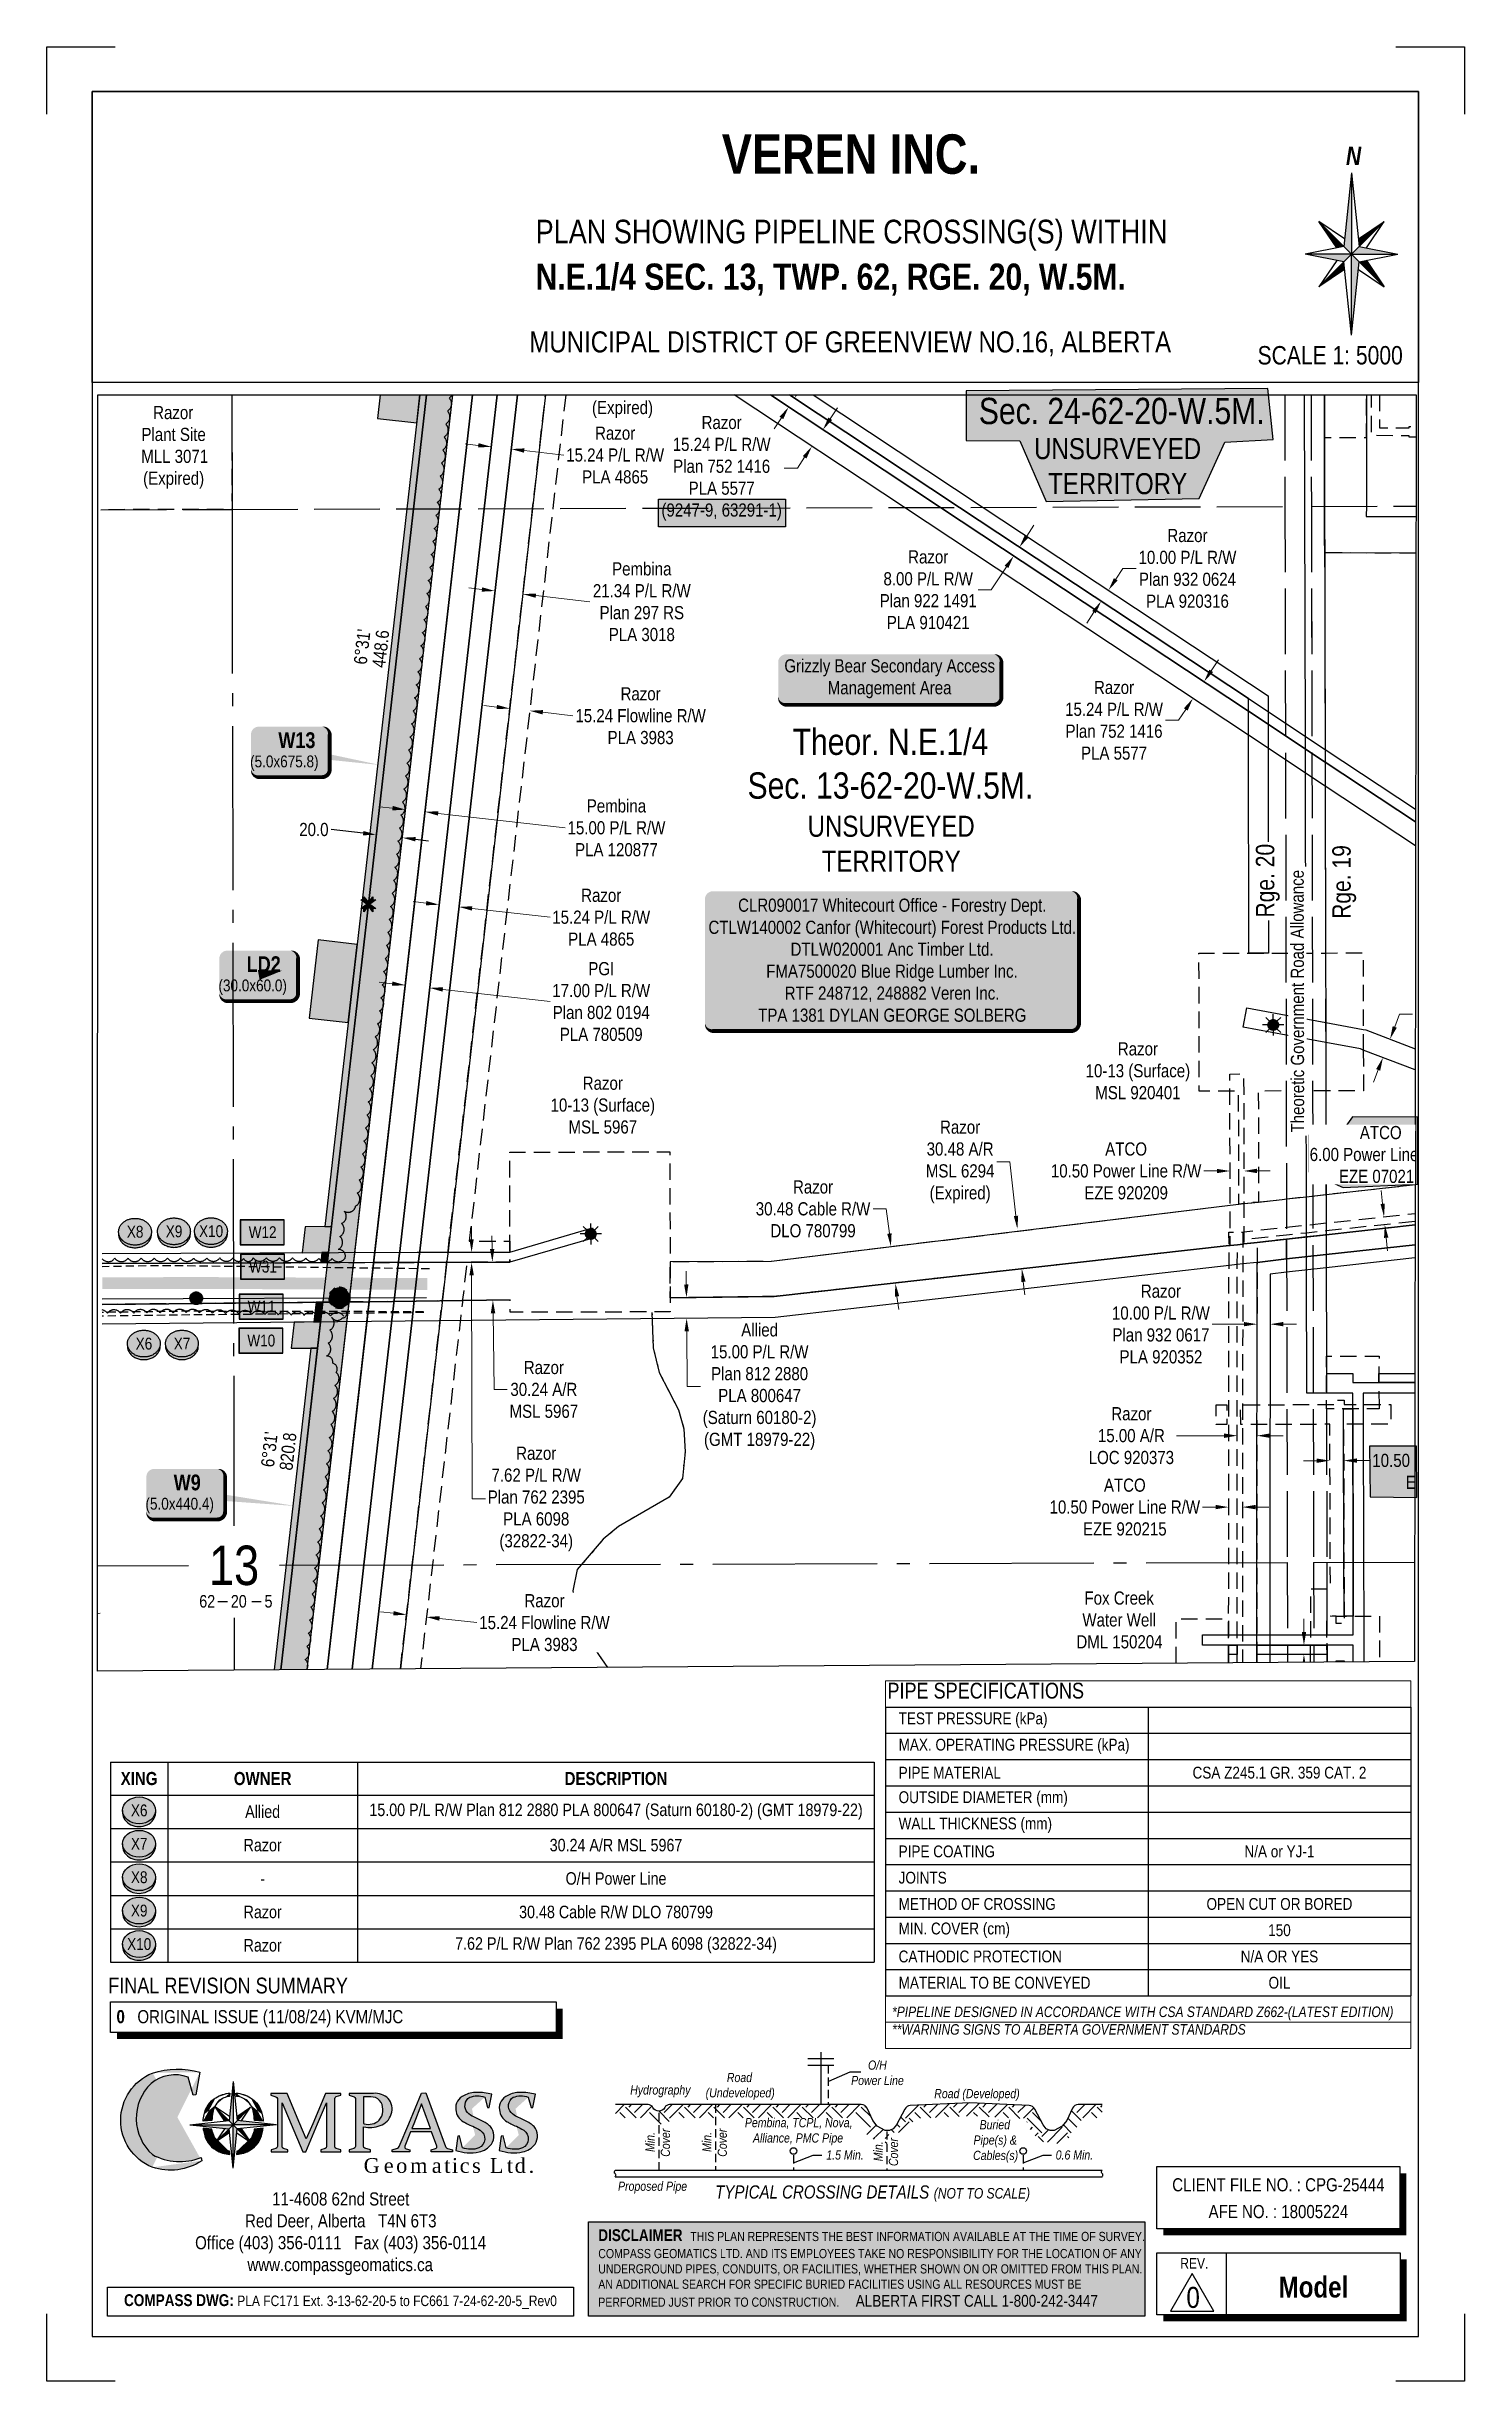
# Paper-space layout 'XING 2' of a CAD drawing. Extents: x -2321 to -1242, y 0 to 1778.
# The model-space entities are those that its viewports show. They can reach past a viewport. Long polylines and large blocks are cut down to what shows.
import ezdxf
from ezdxf.enums import TextEntityAlignment as Align

# ---------------------------------------------------------------- set-up
doc = ezdxf.new("R2010")
doc.units = 0
doc.header["$LTSCALE"] = 5
doc.header["$PDSIZE"] = 0.5
for name, pattern in [('0', [1, 1, 0]), ('DASHED4', [1.875, 1.25, -0.625]), ('foc-ACCESSROAD', [3.75, 2.5, -1.25]), ('foc-FLOWLINE', [3.75, 2.5, -1.25]), ('foc-QUARTERLINE', [33, 25, -3, 2, -3]), ('foc-TIELINE', [1.875, 1.25, -0.625]), ('foc-UNSURVEYED', [12.5, 10, -2.5]), ('foc-WHEELTRACKS', [2, 0.4, -1.6]), ('UG_PIPE', [1.875, 1.25, -0.625])]:
    doc.linetypes.add(name, pattern=pattern)
doc.layers.get('Defpoints').update_dxf_attribs({"color": 9})
for name, color, linetype in [('10', 1, 'Continuous'), ('9', 3, 'Continuous'), ('AS-PIPE-UG', 44, 'UG_PIPE'), ('AS-POWER', 104, 'foc-POWER'), ('AS-POWER-EXISTING-PP', 72, 'Continuous'), ('AS-ROADS', 254, 'Continuous'), ('AS-UNDERLAY-H', 141, 'Continuous'), ('AS-WILDLIFE-BLOCK', 131, 'Continuous'), ('C-SYMBOL', 7, 'Continuous'), ('CG-BORDER', 2, 'Continuous'), ('CG-LOGO', 7, 'Continuous'), ('CG-NORTH', 7, 'Continuous'), ('CG-NOTES', 7, 'Continuous'), ('D-TXT', 6, 'Continuous'), ('DLO', 7, 'Continuous'), ('F-AR', 190, 'foc-ACCESSROAD'), ('F-EZE', 190, 'foc-FLOWLINE'), ('F-FLOWLINE', 190, 'foc-FLOWLINE'), ('F-RW', 190, 'Continuous'), ('F-WS', 190, 'foc-ACCESSROAD'), ('F-WS-S', 8, 'Continuous'), ('L-BD1', 253, 'Continuous'), ('L-MON', 1, 'Continuous'), ('L-QSEC', 8, 'foc-QUARTERLINE'), ('L-ROAD-T', 7, 'Continuous'), ('L-SECLBL', 7, 'Continuous'), ('L-UNS-T', 3, 'Continuous'), ('L-USEC', 7, 'foc-UNSURVEYED'), ('P-CROSSINGS', 250, 'Continuous'), ('P-PROPOSED', 10, 'Continuous'), ('P-PROPOSED-H', 21, 'Continuous'), ('P-TEMP-BLOCKS', 250, 'Continuous'), ('P-TEMP-H', 41, 'Continuous'), ('P-TEMP_WORKSPACE', 46, 'Continuous'), ('P-TXT', 4, 'Continuous'), ('S-1', 1, 'Continuous'), ('S-2', 2, 'Continuous'), ('T-BUSH', 110, '0'), ('T-TIE', 201, 'foc-TIELINE'), ('T-WATER-P3', 160, 'foc-WHEELTRACKS')]:
    doc.layers.add(name, color=color, linetype=linetype)
for name, color, linetype, lineweight in [('F-AR-T', 190, 'Continuous', 9), ('F-EZE-T', 190, 'Continuous', 9), ('F-FLOWLINE-T', 190, 'Continuous', 9), ('F-RW-T', 190, 'Continuous', 9), ('F-WS-T', 190, 'Continuous', 9)]:
    doc.layers.add(name, color=color, linetype=linetype, lineweight=lineweight)
doc.layers.add('P-100m WELL BORE BUFFER', color=7, linetype='Continuous', true_color=0xf5ffd6)
doc.layers.add('P-POWER BUFFER', color=7, linetype='DASHED4', true_color=0x007000)
doc.layers.add('P-POWER BUFFER-H', color=7, linetype='0', true_color=0x8aff8a, transparency=0.7)
doc.styles.add('100L', font='ARIALN.TTF', dxfattribs={"height": 11})
doc.styles.add('175L', font='ARIALN.TTF', dxfattribs={"height": 20})
doc.styles.add('80', font='ARIALN.TTF', dxfattribs={"height": 10})
doc.styles.add('80CG', font='ARIALN.TTF', dxfattribs={"height": 10})
doc.styles.add('80L', font='ARIALN.TTF', dxfattribs={"height": 10})
doc.styles.add('BOLD', font='ARIALNB.TTF')
doc.styles.add('Crossing', font='ARIALN.TTF', dxfattribs={"height": 10})
doc.styles.add('foc-LtypeFont', font='ARIALN.TTF', dxfattribs={"height": 7.35})
doc.styles.add('SIMPLEX', font='ARIALN.TTF')
doc.styles.get("Standard").update_dxf_attribs({"font": 'ARIALN.TTF'})
doc.linetypes.add('foc-POWER', pattern='A,6,-1,["P",foc-LtypeFont,S=0.2,R=0,X=-0.625,Y=-0.75],-1.24,4', length=12.24)
doc.linetypes.add('foc-TOPO-flowdirection-NOLINE', pattern='A,0,[">",foc-LtypeFont,S=0.3,R=0,X=0,Y=-0.945],-20,[">",foc-LtypeFont,S=0.3,R=0,X=0,Y=-0.945],0', length=20)
doc.dimstyles.new('Compass 5 000', dxfattribs={"dimscale": 5, "dimtxt": 9, "dimasz": 2, "dimexe": 0.2, "dimexo": 0.0625, "dimgap": 0.5, "dimtad": 0, "dimtih": 1, "dimtoh": 1, "dimzin": 0, "dimdsep": 46, "dimtxsty": '80CG', "dimcen": 0.1, "dimse1": 1, "dimse2": 1, "dimclrd": 256, "dimclrt": 256, "dimaunit": 1, "dimadec": 4, "dimazin": 0, "dimtfac": 0.06, "dimtofl": 0, "dimtmove": 0, "dimatfit": 1, "dimfxl": 0.2, "dimtolj": 1, "dimtzin": 0, "dimlwd": -1, "dimarcsym": 0})

psp = doc.layouts.new('XING 2')

# ---------------------------------------------------------------- texts
at = {"style": '80L'}
for s, width, gutter_width, insert, char_height, attachment_point in [('\\pi269.16452;{\\fArial Narrow|b1|i0|c0|p34;\\H3.3333x;\\C14;VEREN INC.}\\P\\pi366.2952;\\P\\pi127.36546;{\\H2x;PLAN SHOWING PIPELINE CROSSING(S) WITHIN\\P\\pi365.97665;\\H0.11111x; \\P\\pi143.18233;\\fArial Narrow|b1|i0|c0|p34;\\H9.9999x;N.E.1/4 SEC. 13, TWP. 62, RGE. 20, W.5M.}\\P\\pi366.2952;\\P\\pi365.97665;{\\H0.22222x; \\P\\pi122.54015;\\H8.0001x;MUNICIPAL DISTRICT OF GREENVIEW NO.16, ALBERTA}', 732.59, 45, (-2076.3, 1711.2), 9, 1), ('SCALE 1: 5000', 109.905, 50, (-1288.6, 1550), 14, 3)]:
    psp.add_mtext_dynamic_manual_height_columns(s, width=width, gutter_width=gutter_width, heights=[0], dxfattribs=dict(at, insert=insert, char_height=char_height, attachment_point=attachment_point))
at = {"layer": 'CG-NOTES', "attachment_point": 1, "style": '80'}
for s, insert, char_height, width in [('\\pi77.33221;11-4608 62nd Street\\P\\pi56.72512;Red Deer, Alberta   T4N 6T3\\P\\pi18.6726;Office (403) 356-0111   Fax (403) 356-0114\\P\\pi58.50547;www.compassgeomatics.ca', (-2226.9, 143.9), 10, 257.83), ('\\pi10.86654;{\\fArial Narrow|b1|i0|c0|p34;\\H1.125x;\\C14;COMPASS DWG:} PLA FC171 Ext. 3-13-62-20-5 to FC661 7-24-62-20-5_Rev0', (-2273.2, 66.3), 8, 350.451)]:
    psp.add_mtext(s, dxfattribs=dict(at, insert=insert, char_height=char_height, width=width))

msp = doc.modelspace()

# ---------------------------------------------------------------- texts
at = {"layer": 'C-SYMBOL', "color": 3, "attachment_point": 2, "style": '175L'}
for s, insert, char_height, width in [('Theor. S.E.1/4 \\PSec. 24-62-20-W.5M.', (509521.061, 6024864.815), 19.98934, 215.86928), ('Theor. N.E.1/4 \\PSec. 13-62-20-W.5M.', (509344.929, 6024579.579), 19.98931, 215.86897)]:
    msp.add_mtext(s, dxfattribs=dict(at, insert=insert, char_height=char_height, width=width))
at = {"layer": 'F-WS-T', "char_height": 10, "style": '80L'}
for s, width, insert, attachment_point in [('Razor\\P2-24 (Surface)\\PMSL 6516\\P(Expired)', 107.89036, (509140.893, 6024879.137), 2), ('\\pi21.73729;Razor\\P\\pi12.82188;Plant Site\\P\\pi12.66158;MLL 3071\\P\\pi14.1111;(Expired)', 73.30406, (508761.746, 6024825.314), 1), ('Razor\\P10-13 (Surface)\\PMSL 920401', 78.99495, (509533.376, 6024340.705), 2), ('Razor\\P10-13 (Surface)\\PMSL 5967', 78.99495, (509125.902, 6024314.561), 2), ('\\pi6.67379;Fox Creek\\P\\pi5.08102;Water Well\\P\\pi0.50735;DML 150204', 65.18251, (509486.035, 6023922.461), 1)]:
    msp.add_mtext_dynamic_manual_height_columns(s, width=width, gutter_width=50, heights=[0], dxfattribs=dict(at, insert=insert, attachment_point=attachment_point))
at = {"layer": 'L-BD1', "style": '80L'}
for s, rotation, p in [("6°31'", 83.4992, (508942.631, 6024641.953)), ('448.6', 83.4992, (508956.782, 6024640.341)), ("6°31'", 83.4774, (508871.972, 6024030.683)), ('820.8', 83.4774, (508886.123, 6024029.065))]:
    msp.add_text(s, height=9.9947, rotation=rotation, dxfattribs=at).set_placement(p, align=Align.MIDDLE)
at = {"layer": 'L-UNS-T', "color": 3, "attachment_point": 5, "style": '80L'}
for insert, char_height in [((509517.917, 6024779.358), 15.99147), ((509345.478, 6024491.783), 16)]:
    msp.add_mtext_dynamic_manual_height_columns('UNSURVEYED TERRITORY', width=126.41375, gutter_width=47.5, heights=[0], dxfattribs=dict(at, insert=insert, char_height=char_height))

# ---------------------------------------------------------------- blocks, each defined once
blk = doc.blocks.new('cg-north')
at = {"linetype": 'Continuous'}
for points in [[(-0.3, 62), (-6.2, 6), (-0.3, 0.1)], [(-25.2, 25), (-11.6, 4.9), (-6.2, 6)], [(24.6, 25), (5, 11.8), (5.6, 6)], [(-0.3, 0.1), (-35.5, 0.1), (-6.2, -5.8)], [(5.6, 6), (-0.3, 0.1), (34.9, 0.1)], [(5.6, -5.8), (-0.3, 0.1), (-0.3, -61.7)], [(-5.6, -11.5), (-6.2, -5.8), (-25.2, -24.8)], [(11, -4.7), (5.6, -5.8), (24.6, -24.8)]]:
    blk.add_hatch(color=14, dxfattribs=at).paths.add_polyline_path(points)
at = {"color": 14, "linetype": 'Continuous'}
for p, q in [((-0.3, 62), (-6.2, 6)), ((-0.3, 62), (-0.3, 0.1)), ((-0.3, 62), (5.6, 6)), ((-0.3, 0.1), (-25.2, 25)), ((-11.6, 4.9), (-25.2, 25)), ((-5.6, 11.8), (-25.2, 25)), ((-0.3, 0.1), (24.6, 25)), ((5, 11.8), (24.6, 25)), ((11, 4.9), (24.6, 25)), ((-6.2, 6), (-35.5, 0.1)), ((-0.3, 0.1), (-35.5, 0.1)), ((-6.2, -5.8), (-35.5, 0.1)), ((-0.3, 0.1), (-25.2, -24.8)), ((-0.3, 0.1), (24.6, -24.8)), ((-0.3, -61.7), (-0.3, 0.1)), ((-0.3, 0.1), (34.9, 0.1)), ((5.6, 6), (34.9, 0.1)), ((5.6, -5.8), (34.9, 0.1)), ((-11.6, -4.7), (-25.2, -24.8)), ((-5.6, -11.5), (-25.2, -24.8)), ((-0.3, -61.7), (-6.2, -5.8)), ((-0.3, -61.7), (5.6, -5.8)), ((5, -11.5), (24.6, -24.8)), ((10.9, -4.5), (11, -4.7)), ((11, -4.7), (24.6, -24.8))]:
    blk.add_line(p, q, dxfattribs=at)
at = {"color": 14, "linetype": 'Continuous', "insert": (-10.2, 82), "char_height": 14, "width": 22.782, "attachment_point": 1, "style": '80CG'}
blk.add_mtext('\\pi5.63716;{\\fArial Narrow|b1|i1|c0|p34;N}', dxfattribs=at)
blk = doc.blocks.new('*U571')
at = {"layer": 'Defpoints'}
for p, q in [((0, 1778), (52.2, 1778)), ((0, 1726.5), (0, 1778)), ((1027.2, 1778), (1079.5, 1778)), ((1079.5, 1778), (1079.5, 1726.5)), ((0, 0), (0, 51.5)), ((1079.5, 51.5), (1079.5, 0)), ((52.2, 0), (0, 0)), ((1079.5, 0), (1027.2, 0))]:
    blk.add_line(p, q, dxfattribs=at)
at = {"layer": 'S-1'}
for p, q in [((0, 1778), (0, 1778)), ((1079.5, 1778), (1079.5, 1778)), ((0, 0), (0, 0)), ((1079.5, 0), (1079.5, 0))]:
    blk.add_line(p, q, dxfattribs=at)
at = {"layer": 'S-2'}
blk.add_lwpolyline([(34.7, 34), (1044.7, 34), (1044.7, 1744), (34.7, 1744)], close=True, dxfattribs=at)
at = {"style": '80', "flags": 1}
blk.add_attdef('PAGENUMBER', (52.2, 51.5), '', height=10, rotation=90, dxfattribs=at)
blk = doc.blocks.new('c_logo')
h = blk.add_hatch(color=256)
edge = h.paths.add_edge_path()
edge.add_arc((-141.8, -18.9), 63, 74.1661, 107.5113, ccw=False)
edge.add_line((-124.6, 41.7), (-127.8, 24.4))
edge.add_line((-127.8, 24.4), (-129.9, 24.3))
edge.add_line((-129.9, 24.3), (-133.7, 38))
edge.add_arc((-143.5, 10.5), 29.1, 70.3832, 129.1598)
edge.add_arc((-136.2, 6.6), 36.9, 134.0613, 228.3206)
edge.add_arc((-139.8, 16.8), 43.2, 241.0325, 291.7344)
edge.add_line((-123.8, -23.3), (-123.3, -25.7))
edge.add_arc((-147.3, 10.4), 43.4, 251.5179, 303.5841, ccw=False)
edge.add_arc((-146.1, 5.2), 38.8, 112.1026, 247.4698, ccw=False)
h = blk.add_hatch(color=256)
edge = h.paths.add_edge_path()
edge.add_arc((-89, 1.8), 33.4, 166.6682, 175.6601, ccw=False)
edge.add_arc((-102.3, 5.6), 19.6, 121.6531, 168.6953, ccw=False)
edge.add_arc((-99.6, 0.9), 25, 95.0736, 121.1383, ccw=False)
edge.add_line((-101.8, 25.8), (-102.1, 23.3))
edge.add_arc((-99.9, 6.4), 17.1, 97.444, 127.0912)
edge.add_arc((-98.7, 8.4), 16.4, 134.7148, 171.0442)
edge.add_arc((-73.8, 3.2), 41.8, 169.3159, 177.5034)
edge.add_line((-115.5, 5), (-122.3, 4.3))
at = {"linetype": 'Continuous'}
for points in [[(-99.4, 34.7), (-102.5, 4.9), (-99.4, 1.7)], [(-99.4, 1.7), (-132.4, 1.7), (-102.5, -1.4)], [(-112.7, 15), (-105.6, 4.5), (-102.5, 4.9)], [(-96.3, 4.9), (-99.4, 1.7), (-66.4, 1.7)], [(-96.3, -1.4), (-99.4, 1.7), (-99.4, -31.3)], [(-86.1, 15), (-96.6, 7.9), (-96.3, 4.9)], [(-102.2, -4.5), (-102.5, -1.4), (-112.7, -11.6)], [(-93.2, -1.1), (-96.3, -1.4), (-86.1, -11.6)]]:
    blk.add_hatch(color=14, dxfattribs=at).paths.add_polyline_path(points)
h = blk.add_hatch(color=256)
edge = h.paths.add_edge_path()
edge.add_arc((-99.1, 0.9), 25, 58.8617, 85.0803, ccw=False)
edge.add_arc((-96.4, 5.6), 19.6, 11.3047, 58.3469, ccw=False)
edge.add_arc((-109.7, 1.8), 33.4, 4.3278, 13.3318, ccw=False)
edge.add_line((-76.4, 4.3), (-83.2, 5))
edge.add_arc((-124.9, 3.2), 41.8, 2.487, 10.6841)
edge.add_arc((-100.1, 8.4), 16.4, 8.9558, 45.2852)
edge.add_arc((-98.8, 6.4), 17.1, 52.9088, 82.7833)
edge.add_line((-96.7, 23.3), (-97, 25.8))
h = blk.add_hatch(color=256)
edge = h.paths.add_edge_path()
edge.add_line((-48.6, 2.5), (-58.3, 25.6))
edge.add_line((-58.3, 25.6), (-70.6, 25.6))
edge.add_line((-70.6, 25.6), (-70.6, 24.2))
edge.add_line((-70.6, 24.2), (-66.8, 23))
edge.add_arc((-67.2, 21.6), 1.5, 0, 72.6157, ccw=False)
edge.add_line((-65.7, 21.6), (-65.7, 2.5))
edge.add_line((-65.7, 2.5), (-65.7, -14.9))
edge.add_arc((-67.2, -14.9), 1.5, -73.424, 0, ccw=False)
edge.add_line((-66.8, -16.3), (-70.5, -17.4))
edge.add_line((-70.5, -17.4), (-70.5, -18.9))
edge.add_line((-70.5, -18.9), (-57.6, -18.9))
edge.add_line((-57.6, -18.9), (-57.6, -17.5))
edge.add_line((-57.6, -17.5), (-61.1, -16.4))
edge.add_arc((-60.6, -15), 1.5, 180, 252.4646, ccw=False)
edge.add_line((-62.1, -15), (-62.1, 2.5))
edge.add_line((-62.1, 2.5), (-62.1, 18.4))
edge.add_line((-62.1, 18.4), (-46.4, -18.9))
edge.add_line((-46.4, -18.9), (-44.1, -18.9))
edge.add_line((-44.1, -18.9), (-35, 2.5))
edge.add_line((-35, 2.5), (-28.3, 18.3))
edge.add_line((-28.3, 18.3), (-28.3, 2.5))
edge.add_line((-28.3, 2.5), (-28.3, -15))
edge.add_arc((-29.8, -15), 1.5, -73.424, 0, ccw=False)
edge.add_line((-29.4, -16.4), (-32.7, -17.4))
edge.add_line((-32.7, -17.4), (-32.7, -18.9))
edge.add_line((-32.7, -18.9), (-17.3, -18.9))
edge.add_line((-17.3, -18.9), (-17.3, -17.5))
edge.add_line((-17.3, -17.5), (-21, -16.3))
edge.add_arc((-20.5, -14.9), 1.5, 180, 252.4646, ccw=False)
edge.add_line((-22, -14.9), (-22, 2.5))
edge.add_line((-22, 2.5), (-22, 21.7))
edge.add_arc((-20.5, 21.7), 1.5, 107.3843, 180, ccw=False)
edge.add_line((-21, 23.1), (-17.4, 24.2))
edge.add_line((-17.4, 24.2), (-17.4, 25.6))
edge.add_line((-17.4, 25.6), (-29.1, 25.6))
edge.add_line((-29.1, 25.6), (-38.8, 2.5))
edge.add_line((-38.8, 2.5), (-43.7, -9.1))
edge.add_line((-43.7, -9.1), (-48.6, 2.5))
h = blk.add_hatch(color=256)
h.paths.add_polyline_path([(7.6, 25.6), (-11.1, 25.6), (-11.1, 24.2), (-7.3, 23, -0.326805), (-6.3, 21.6), (-6.3, -14.9, -0.331803), (-7.4, -16.3), (-11.1, -17.4), (-11.1, -18.9), (5.3, -18.9), (5.3, -17.5), (1, -16.2, -0.327162), (0, -14.7), (0, 0, 0.135693), (12.6, 1, 0.518306), (18.8, 21.8, 0.201798)])
h.paths.add_polyline_path([(0, 22.9, -0.05909), (7.3, 22.8, -0.236459), (13.3, 18.7, -0.297964), (11.9, 5.1, -0.269959), (0.5, 2.5, -0.011455), (0, 2.6)], flags=16)
h = blk.add_hatch(color=256)
h.paths.add_polyline_path([(47.4, 26.1), (44.1, 25.8), (34.4, 2.5), (27.1, -15, -0.225541), (25.7, -16.2), (21.8, -17.4), (21.8, -18.9), (34.7, -18.9), (35.3, -18.9), (35.3, -17.5), (32.4, -16.6, -0.43446), (31.4, -14.6), (35.8, -3.6), (51.8, -3.6), (55.7, -14.5, -0.430441), (54.7, -16.5), (51.5, -17.4), (51.5, -18.9), (67.8, -18.9), (67.8, -17.5), (63.9, -16.3, -0.232291), (62.4, -14.9), (56.1, 2.5)])
h.paths.add_polyline_path([(44.1, 17.7), (49.6, 2.5), (50.9, -1.1), (36.8, -1.1), (38.2, 2.5)], flags=16)
h = blk.add_hatch(color=256)
edge = h.paths.add_edge_path()
edge.add_arc((103.3, 50.8), 54.1, 243.1997, 248.1345)
edge.add_arc((69.9, -30.2), 33.5, 55.7647, 66.7239, ccw=False)
edge.add_arc((84.5, -9), 7.7, -65.6478, 57.1428, ccw=False)
edge.add_arc((81.8, 0.7), 17.7, 248.3428, 289.4425, ccw=False)
edge.add_line((75.3, -15.8), (73.1, -6.7))
edge.add_line((73.1, -6.7), (71.7, -6.9))
edge.add_line((71.7, -6.9), (70.1, -17.8))
edge.add_arc((81.2, 14.2), 33.9, 250.8905, 281.4155)
edge.add_arc((84.6, -3.1), 16.2, 281.7683, 321.9948)
edge.add_arc((87.3, -7), 11.8, 328.8789, 398.35)
edge.add_arc((79.7, -17.6), 24.7, 46.7096, 54.4302)
edge.add_arc((79.7, -17.6), 24.7, 54.4302, 70.3091)
edge.add_arc((139.4, 119.6), 125, 243.6166, 245.7228, ccw=False)
edge.add_arc((89.5, 20.6), 14.2, 223.2297, 246.3738, ccw=False)
edge.add_arc((84.7, 16.1), 7.62, 121.2723, 223.353, ccw=False)
edge.add_arc((86.6, 7.5), 16.2, 69.6826, 111.1397, ccw=False)
edge.add_line((92.2, 22.7), (94.3, 14.7))
edge.add_line((94.3, 14.7), (95.6, 14.9))
edge.add_line((95.6, 14.9), (97.6, 24.9))
edge.add_arc((87.2, -14.4), 40.7, 75.2956, 91.6843)
edge.add_arc((86, 5.6), 20.7, 89.7518, 117.221)
edge.add_arc((80.5, 14.4), 10.4, 112.8657, 186.9967)
edge.add_arc((81.9, 14.2), 11.8, 185.0082, 240.0685)
edge.add_arc((103.3, 50.8), 54.1, 239.829, 243.1997)
h = blk.add_hatch(color=256)
edge = h.paths.add_edge_path()
edge.add_arc((136.5, 50.8), 54.1, 243.1997, 248.1345)
edge.add_arc((103.1, -30.2), 33.5, 55.7647, 66.7239, ccw=False)
edge.add_arc((117.7, -9), 7.7, -65.6478, 57.1428, ccw=False)
edge.add_arc((115, 0.7), 17.7, 248.3428, 289.4425, ccw=False)
edge.add_line((108.5, -15.8), (106.3, -6.7))
edge.add_line((106.3, -6.7), (104.8, -6.9))
edge.add_line((104.8, -6.9), (103.3, -17.8))
edge.add_arc((114.4, 14.2), 33.9, 250.8905, 281.4155)
edge.add_arc((117.8, -3.1), 16.2, 281.7683, 321.9948)
edge.add_arc((120.5, -7), 11.8, 328.8789, 398.35)
edge.add_arc((112.8, -17.6), 24.7, 46.7096, 54.4302)
edge.add_arc((112.8, -17.6), 24.7, 54.4302, 70.3091)
edge.add_arc((172.5, 119.6), 125, 243.6166, 245.7228, ccw=False)
edge.add_arc((122.7, 20.6), 14.2, 223.2297, 246.3738, ccw=False)
edge.add_arc((117.9, 16.1), 7.62, 121.2723, 223.353, ccw=False)
edge.add_arc((119.8, 7.5), 16.2, 69.6826, 111.1397, ccw=False)
edge.add_line((125.4, 22.7), (127.5, 14.7))
edge.add_line((127.5, 14.7), (128.8, 14.9))
edge.add_line((128.8, 14.9), (130.8, 24.9))
edge.add_arc((120.4, -14.4), 40.7, 75.2956, 91.6843)
edge.add_arc((119.2, 5.6), 20.7, 89.7518, 117.221)
edge.add_arc((113.7, 14.4), 10.4, 112.8657, 186.9967)
edge.add_arc((115.1, 14.2), 11.8, 185.0082, 240.0685)
edge.add_arc((136.5, 50.8), 54.1, 239.829, 243.1997)
h = blk.add_hatch(color=256)
edge = h.paths.add_edge_path()
edge.add_arc((-89, 3), 33.4, 186.7164, 193.3318)
edge.add_arc((-102.3, -0.8), 19.6, 191.3047, 238.3469)
edge.add_arc((-99.6, 3.9), 25, 238.8617, 264.5936)
edge.add_line((-102, -21), (-102.2, -18.5))
edge.add_arc((-99.9, -1.6), 17.1, 232.9088, 262.0641, ccw=False)
edge.add_arc((-98.7, -3.6), 16.4, 188.9558, 225.2852, ccw=False)
edge.add_arc((-73.8, 1.6), 41.8, 184.3813, 190.6841, ccw=False)
edge.add_line((-115.5, -1.6), (-122.2, -0.9))
h = blk.add_hatch(color=256)
edge = h.paths.add_edge_path()
edge.add_arc((-124.9, 1.6), 41.8, 349.3159, 355.6284, ccw=False)
edge.add_arc((-100.1, -3.6), 16.4, 314.7148, 351.0442, ccw=False)
edge.add_arc((-98.8, -1.6), 17.1, 277.7082, 307.0912, ccw=False)
edge.add_line((-96.5, -18.5), (-96.8, -21))
edge.add_arc((-99.1, 3.9), 25, 275.2524, 301.1383)
edge.add_arc((-96.4, -0.8), 19.6, 301.6531, 348.6953)
edge.add_arc((-109.7, 3), 33.4, 346.6682, 353.2958)
edge.add_line((-76.6, -0.9), (-83.3, -1.6))
at = {"color": 14, "linetype": 'Continuous'}
for p, q in [((-99.4, 34.7), (-102.5, 4.9)), ((-99.4, 34.7), (-99.4, 1.7)), ((-99.4, 34.7), (-96.3, 4.9)), ((-132.4, 1.7), (-102.5, 4.9)), ((-132.4, 1.7), (-102.5, -1.4)), ((-132.4, 1.7), (-99.4, 1.7)), ((-99.4, 1.7), (-112.7, 15)), ((-105.6, 4.5), (-112.7, 15)), ((-102.2, 7.9), (-112.7, 15)), ((-99.4, 1.7), (-112.7, -11.6)), ((-99.4, 1.7), (-86.1, 15)), ((-66.4, 1.7), (-99.4, 1.7)), ((-99.4, 1.7), (-86.1, -11.6)), ((-99.4, -31.3), (-99.4, 1.7)), ((-96.6, 7.9), (-86.1, 15)), ((-66.4, 1.7), (-96.3, 4.9)), ((-66.4, 1.7), (-96.3, -1.4)), ((-93.2, 4.5), (-86.1, 15)), ((-105.6, -1.1), (-112.7, -11.6)), ((-102.2, -4.5), (-112.7, -11.6)), ((-99.4, -31.3), (-102.5, -1.4)), ((-99.4, -31.3), (-96.3, -1.4)), ((-96.6, -4.5), (-86.1, -11.6)), ((-93.2, -1.1), (-86.1, -11.6))]:
    blk.add_line(p, q, dxfattribs=at)
at = {"flags": 128}
for points in [[(-160.8, 41.1, -0.146532), (-124.6, 41.7), (-127.8, 24.4), (-129.9, 24.3), (-133.7, 38, 0.262236), (-161.9, 33.1, 0.436158), (-160.8, -21, 0.22491), (-123.8, -23.3), (-123.3, -25.7, -0.231173), (-161, -30.7, -0.670499)], [(-122.3, 4.3, -0.039254), (-121.5, 9.5, -0.208192), (-112.6, 22.3, -0.114221), (-101.8, 25.8), (-102.1, 23.3, 0.130087), (-110.2, 20, 0.159858), (-114.8, 10.9, 0.03574), (-115.5, 5)], [(-97, 25.8, -0.114902), (-86.2, 22.3, -0.208192), (-77.2, 9.5, -0.039307), (-76.4, 4.3), (-83.2, 5, 0.035782), (-83.9, 10.9, 0.159858), (-88.5, 20, 0.131095), (-96.7, 23.3)], [(-48.6, 2.5), (-58.3, 25.6), (-70.6, 25.6), (-70.6, 24.2), (-66.8, 23, -0.327892), (-65.7, 21.6), (-65.7, 2.5), (-65.7, -14.9, -0.331803), (-66.8, -16.3), (-70.5, -17.4), (-70.5, -18.9), (-57.6, -18.9), (-57.6, -17.5), (-61.1, -16.4, -0.327162), (-62.1, -15), (-62.1, 2.5), (-62.1, 18.4), (-46.4, -18.9), (-44.1, -18.9), (-35, 2.5), (-28.3, 18.3), (-28.3, 2.5), (-28.3, -15, -0.331803), (-29.4, -16.4), (-32.7, -17.4), (-32.7, -18.9), (-17.3, -18.9), (-17.3, -17.5), (-21, -16.3, -0.327162), (-22, -14.9), (-22, 2.5), (-22, 21.7, -0.327892), (-21, 23.1), (-17.4, 24.2), (-17.4, 25.6), (-29.1, 25.6), (-38.8, 2.5), (-43.7, -9.1)], [(78.9, 2.5, 0.021535), (83.1, 0.5, -0.047855), (88.7, -2.5, -0.593701), (87.7, -16, -0.181278), (75.3, -15.8), (73.1, -6.7), (71.7, -6.9), (70.1, -17.8, 0.133984), (87.9, -19, 0.177346), (97.4, -13.1, 0.312763), (96.6, 0.4, 0.0337), (94, 2.5, 0.069396), (88, 5.6, -0.00919), (83.8, 7.6, -0.10133), (79.2, 10.9, -0.477408), (80.8, 22.6, -0.18289), (92.2, 22.7), (94.3, 14.7), (95.6, 14.9), (97.6, 24.9, 0.071631), (86.1, 26.3, 0.120434), (76.5, 24, 0.335231), (70.2, 13.1, 0.244978), (76.1, 4, 0.014709)], [(112.1, 2.5, 0.021535), (116.3, 0.5, -0.047855), (121.9, -2.5, -0.593701), (120.9, -16, -0.181278), (108.5, -15.8), (106.3, -6.7), (104.8, -6.9), (103.3, -17.8, 0.133984), (121.1, -19, 0.177346), (130.6, -13.1, 0.312763), (129.8, 0.4, 0.0337), (127.2, 2.5, 0.069396), (121.2, 5.6, -0.00919), (117, 7.6, -0.10133), (112.4, 10.9, -0.477408), (113.9, 22.6, -0.18289), (125.4, 22.7), (127.5, 14.7), (128.8, 14.9), (130.8, 24.9, 0.071631), (119.2, 26.3, 0.120434), (109.7, 24, 0.335231), (103.4, 13.1, 0.244978), (109.3, 4, 0.014709)], [(-122.2, -0.9, 0.028873), (-121.5, -4.7, 0.208192), (-112.6, -17.5, 0.11275), (-102, -21), (-102.2, -18.5, -0.127905), (-110.2, -15.2, -0.159858), (-114.8, -6.1, -0.027508), (-115.5, -1.6)], [(-83.3, -1.6, -0.02755), (-83.9, -6.1, -0.159858), (-88.5, -15.2, -0.128915), (-96.5, -18.5), (-96.8, -21, 0.113431), (-86.2, -17.5, 0.208192), (-77.2, -4.7, 0.028926), (-76.6, -0.9)]]:
    blk.add_lwpolyline(points, format="xyb", close=True, dxfattribs=at)
for points in [[(-11.1, -18.9), (5.3, -18.9), (5.3, -17.5), (1, -16.2, -0.327162), (0, -14.7), (0, 0, 0.135693), (12.6, 1, 0.518306), (18.8, 21.8, 0.201798), (7.6, 25.6), (-11.1, 25.6), (-11.1, 24.2), (-7.3, 23, -0.326805), (-6.3, 21.6), (-6.3, -14.9, -0.331803), (-7.4, -16.3), (-11.1, -17.4), (-11.1, -18.9), (1.8, -18.9)], [(0.5, 2.5, 0.269959), (11.9, 5.1, 0.297964), (13.3, 18.7, 0.236459), (7.3, 22.8, 0.05909), (0, 22.9), (0, 2.6, 0.011455), (0.5, 2.5, 0.011455)], [(34.7, -18.9), (21.8, -18.9), (21.8, -17.4), (25.7, -16.2, 0.225541), (27.1, -15), (34.4, 2.5), (44.1, 25.8), (47.4, 26.1), (56.1, 2.5), (62.4, -14.9, 0.232291), (63.9, -16.3), (67.8, -17.5), (67.8, -18.9), (51.5, -18.9), (51.5, -17.4), (54.7, -16.5, 0.430441), (55.7, -14.5), (51.8, -3.6), (35.8, -3.6), (31.4, -14.6, 0.43446), (32.4, -16.6), (35.3, -17.5), (35.3, -18.9), (21.8, -18.9)]]:
    blk.add_lwpolyline(points, format="xyb", dxfattribs=at)
blk.add_lwpolyline([(50.9, -1.1), (49.6, 2.5), (44.1, 17.7), (38.2, 2.5), (36.8, -1.1)], close=True, dxfattribs=at)
at = {"insert": (0, -23.7), "char_height": 11.25, "width": 132.416, "attachment_point": 1, "style": '80CG'}
blk.add_mtext('{\\fBook Antiqua|b0|i0|c0|p18;\\T1.25;Geomatics Ltd.}', dxfattribs=at)
blk = doc.blocks.new('*U572')
at = {"layer": 'CG-NOTES'}
h = blk.add_hatch(dxfattribs=at)
h.set_pattern_fill('EARTH', color=256, scale=2.5, angle=45)
h.set_pattern_definition([(45, (-342.701, 88.198), (2e-15, 22.45064), [15.875, -15.875]), (45, (-346.91, 92.408), (2e-15, 22.45064), [15.875, -15.875]), (45, (-351.12, 96.617), (2e-15, 22.45064), [15.875, -15.875]), (135, (-351.12, 99.424), (-22.45064, 2e-15), [15.875, -15.875]), (135, (-346.91, 103.633), (-22.45064, 2e-15), [15.875, -15.875]), (135, (-342.701, 107.843), (-22.45064, 2e-15), [15.875, -15.875])])
edge = h.paths.add_edge_path()
edge.add_line((15.1, 1.3), (15.1, 3.7))
edge.add_line((15.1, 3.7), (22.6, 3.7))
edge.add_line((22.6, 3.7), (22.6, -1.3))
edge.add_line((22.6, -1.3), (25.5, -1.3))
edge.add_line((25.5, -1.3), (25.5, 7.1))
edge.add_line((25.5, 7.1), (34.7, 7.1))
edge.add_line((34.7, 7.1), (34.7, 1.6))
edge.add_line((34.7, 1.6), (35.1, 1.8))
edge.add_line((35.1, 1.8), (39.6, 7.4))
edge.add_line((39.6, 7.4), (45, 17.7))
edge.add_line((45, 17.7), (87, 19.7))
edge.add_line((87, 19.7), (129, 17.7))
edge.add_line((129, 17.7), (134.5, 7.4))
edge.add_line((134.5, 7.4), (139, 1.8))
edge.add_line((139, 1.8), (146, -1.3))
edge.add_line((146, -1.3), (153.7, -1.3))
edge.add_line((153.7, -1.3), (164.1, 3.9))
edge.add_line((164.1, 3.9), (169.5, 11.1))
edge.add_line((169.5, 11.1), (172.9, 18.3))
edge.add_line((172.9, 18.3), (188, 18.3))
edge.add_line((188, 18.3), (188, 28.3))
edge.add_line((188, 28.3), (169.7, 28.3))
edge.add_arc((169.7, 23.3), 5, 90, 154.7868)
edge.add_line((165.2, 25.5), (160.9, 16.3))
edge.add_line((160.9, 16.3), (157.5, 11.8))
edge.add_line((157.5, 11.8), (151.3, 8.7))
edge.add_line((151.3, 8.7), (148.2, 8.7))
edge.add_line((148.2, 8.7), (145.3, 10))
edge.add_line((145.3, 10), (142.9, 12.9))
edge.add_line((142.9, 12.9), (136.5, 24.9))
edge.add_arc((132.1, 22.6), 5, 27.9925, 87.3009)
edge.add_line((132.3, 27.6), (87, 29.7))
edge.add_line((87, 29.7), (41.7, 27.6))
edge.add_arc((42, 22.6), 5, 92.6991, 152.0075)
edge.add_line((37.6, 24.9), (31.2, 12.9))
edge.add_line((31.2, 12.9), (28.8, 10))
edge.add_line((28.8, 10), (25.9, 8.7))
edge.add_line((25.9, 8.7), (22.7, 8.7))
edge.add_line((22.7, 8.7), (16.6, 11.8))
edge.add_line((16.6, 11.8), (13.2, 16.3))
edge.add_line((13.2, 16.3), (8.9, 25.5))
edge.add_arc((4.4, 23.3), 5, 25.2132, 90)
edge.add_line((4.4, 28.3), (-141.6, 28.3))
edge.add_arc((-141.6, 24.3), 4, 90, 153.6122)
edge.add_arc((-149.7, 28.3), 5, 206.3878, 333.6122, ccw=False)
edge.add_arc((-157.8, 24.3), 4, 26.3878, 90)
edge.add_line((-157.8, 28.3), (-182.8, 28.3))
edge.add_line((-182.8, 28.3), (-182.8, 18.3))
edge.add_line((-182.8, 18.3), (-160.9, 18.3))
edge.add_arc((-149.7, 28.3), 15, 221.8103, 318.1897)
edge.add_line((-138.5, 18.3), (1.2, 18.3))
edge.add_line((1.2, 18.3), (4.6, 11.1))
edge.add_line((4.6, 11.1), (10, 3.9))
edge.add_line((10, 3.9), (15.1, 1.3))
at = {"flags": 128}
for points in [[(-183, -26.7, 0.098196), (-182.5, -25.8, 0.115025), (-182.5, -25, 0.189102), (-183, -24.2, -0.189102), (-183.5, -23.3, -0.115025), (-183.4, -22.5, -0.098196), (-183, -21.7)], [(188, -26.7, 0.098196), (188.4, -25.8, 0.115025), (188.5, -25, 0.189102), (188, -24.2, -0.189102), (187.5, -23.3, -0.115025), (187.5, -22.5, -0.098196), (188, -21.7)]]:
    blk.add_lwpolyline(points, format="xyb", dxfattribs=at)
at = {"layer": 'CG-NOTES', "const_width": 1, "flags": 128}
for points in [[(-36.3, 63.3), (-16.3, 63.3)], [(-36.3, 58.3), (-16.3, 58.3)], [(-26.3, 28.3), (-26.3, 68.3)]]:
    blk.add_lwpolyline(points, dxfattribs=at)
at = {"layer": 'CG-NOTES', "flags": 128}
for points in [[(-20.2, 46.1), (-3.9, 53.2), (4, 53.2)], [(-47.2, -16), (-32.1, -10.3), (-25.7, -10.3)], [(127.8, -16), (143, -10.3), (149.3, -10.3)], [(-183, -21.7), (188, -21.7)], [(-183, -26.7), (188, -26.7)]]:
    blk.add_lwpolyline(points, dxfattribs=at)
blk.add_lwpolyline([(188, 28.3), (169.7, 28.3, 0.290464), (165.2, 25.5), (160.9, 16.3), (157.5, 11.8), (151.3, 8.7), (148.2, 8.7), (145.3, 10), (142.9, 12.9), (136.5, 24.9, 0.264717), (132.3, 27.6), (87, 29.7), (41.7, 27.6, 0.264717), (37.6, 24.9), (31.2, 12.9), (28.8, 10), (25.9, 8.7), (22.7, 8.7), (16.6, 11.8), (13.2, 16.3), (8.9, 25.5, 0.290464), (4.4, 28.3), (-141.6, 28.3, 0.284915), (-145.2, 26.1, -0.620174), (-154.2, 26.1, 0.284915), (-157.8, 28.3), (-182.8, 28.3)], format="xyb", dxfattribs=at)
at = {"layer": 'CG-NOTES'}
for centre in [(-47.2, -7), (127.8, -7)]:
    blk.add_circle(centre, 2.5, dxfattribs=at)
at = {"layer": 'T-TIE'}
for p, q in [((-20.8, 58.3), (-20.8, 28.3)), ((-149.8, 22), (-149.8, -21.7)), ((-106.5, 28.3), (-106.5, -21.7)), ((23.9, 7.9), (23.9, -21.7)), ((-47.2, -10.3), (-47.2, -21.7)), ((127.8, -10.3), (127.8, -21.7))]:
    blk.add_line(p, q, dxfattribs=at)
at = {"layer": 'CG-NOTES', "attachment_point": 1}
for s, width, gutter_width, insert, char_height, style in [('\\pi13.10151;{\\fArial Narrow|b0|i1|c0|p34;O/H\\P\\pi0.22838;Power Line}', 39.983, 47.5, (-3.5, 61.9), 7, '80'), ('\\pi0.20212;{\\fArial Narrow|b0|i1|c0|p34;Hydrography}', 46.463, 47.5, (-171.7, 43), 7, '80'), ('\\pi16.51556;{\\fArial Narrow|b0|i1|c0|p34;Road\\P\\pi0.37402;(Undeveloped)}', 52.202, 47.5, (-114.4, 52.5), 7, '80'), ('\\pi8.62598;{\\fArial Narrow|b0|i1|c0|p34;Road (Developed)}', 81.474, 47.5, (51.4, 40.2), 7, '80'), ('\\pi0.22838;{\\fArial Narrow|b0|i1|c0|p34;Pembina, TCPL, Nova,\\P\\pi6.41665;Alliance, PMC Pipe}', 81.267, 47.5, (-84.4, 18.1), 7, '80'), ('\\pi8.66471;{\\fArial Narrow|b0|i1|c0|p34;Buried \\P\\pi4.04261;Pipe(s) &\\P\\pi3.71553;Cables(s)}', 40.55, 47.5, (85.9, 16.5), 7, '80'), ('\\pi0.62947;{\\fArial Narrow|b0|i1|c0|p34;1.5 Min.}', 27.803, 47.5, (-22.8, -6.5), 7, '80'), ('\\pi0.31911;{\\fArial Narrow|b0|i1|c0|p34;0.6 Min.}', 27.803, 47.5, (152.2, -6.5), 7, '80'), ('\\pi0.22838;{\\fArial Narrow|b0|i1|c0|p34;Proposed Pipe}', 52.475, 47.5, (-181, -30.3), 7, '80'), ('\\pi1.9472;{\\fArial Narrow|b0|i1|c0|p34;\\H0.90909x;TYPICAL CROSSING DETAILS\\H1.1x; \\H0.72727x;(NOT TO SCALE)}', 241.785, 55, (-108.7, -33.2), 11, '100L')]:
    blk.add_mtext_dynamic_manual_height_columns(s, width=width, gutter_width=gutter_width, heights=[0], dxfattribs=dict(at, insert=insert, char_height=char_height, style=style))
at = {"layer": 'CG-NOTES', "char_height": 7, "attachment_point": 1, "rotation": 90, "style": '80'}
for insert in [(-159.9, -11.8), (-116.6, -11.8), (13.8, -18.9)]:
    blk.add_mtext_dynamic_manual_height_columns('\\pi4.09366;{\\fArial Narrow|b0|i1|c0|p34;Min.\\P\\pi0.39789;Cover}', width=22.154, gutter_width=47.5, heights=[0], dxfattribs=dict(at, insert=insert))
blk = doc.blocks.new('xing')
h = blk.add_hatch(color=50)
h.dxf.hatch_style = 1
edge = h.paths.add_edge_path()
edge.add_ellipse((-0.5, 0.4), major_axis=(-12.5, 0), ratio=0.816297, start_angle=0, end_angle=360)
h = blk.add_hatch(color=250)
h.dxf.hatch_style = 1
edge = h.paths.add_edge_path()
edge.add_ellipse((-0.5, -1.7), major_axis=(-12.5, 0), ratio=0.816297, start_angle=0, end_angle=180)
edge.add_line((12, -1.7), (12, 0.4))
edge.add_ellipse((-0.5, 0.4), major_axis=(-12.5, 0), ratio=0.816297, start_angle=0, end_angle=180, ccw=False)
edge.add_line((-13, 0.4), (-13, -1.7))
at = {"color": 250}
blk.add_ellipse((-0.5, 0.4), major_axis=(-12.5, 0), ratio=0.816297, dxfattribs=at)
blk.add_ellipse((-0.5, -1.7), major_axis=(-12.5, 0), ratio=0.816297, start_param=0, end_param=3.141593, dxfattribs=at)
at = {"layer": 'P-CROSSINGS'}
for p, q in [((-13, 0.4), (-13, -1.7)), ((12, 0.4), (12, -1.7))]:
    blk.add_line(p, q, dxfattribs=at)
at = {"color": 250, "style": 'Crossing'}
blk.add_attdef('CROSSING', text='', height=9, dxfattribs=at).set_placement((-0.4, 0.4), align=Align.MIDDLE_CENTER)
blk = doc.blocks.new('*T580')
at = {"layer": 'CG-NOTES', "color": 0, "lineweight": -2, "transparency": 16777216}
for p, q in [((0, 0), (581.7, 0)), ((0, 0), (0, -152.3)), ((0, -75.9), (43.6, -75.9)), ((0, -101.4), (43.6, -101.4)), ((0, -126.8), (43.6, -126.8)), ((0, -152.3), (43.6, -152.3))]:
    blk.add_line(p, q, dxfattribs=at)
at = {"layer": 'CG-NOTES', "color": 0, "linetype": 'ByBlock', "lineweight": -2, "transparency": 16777216}
for p, q in [((43.6, 0), (43.6, -152.3)), ((188.2, 0), (188.2, -152.3)), ((581.7, 0), (581.7, -152.3)), ((0, -25), (581.7, -25)), ((0, -50.5), (581.7, -50.5)), ((43.6, -75.9), (581.7, -75.9)), ((43.6, -101.4), (581.7, -101.4)), ((43.6, -126.8), (581.7, -126.8)), ((43.6, -152.3), (581.7, -152.3))]:
    blk.add_line(p, q, dxfattribs=at)
at = {"layer": 'CG-NOTES', "color": 0, "linetype": 'Continuous', "transparency": 16777216}
for p, values in [((22.3, -37.1), {'CROSSING': 'X6'}), ((22.3, -62.5), {'CROSSING': 'X7'}), ((22.3, -88), {'CROSSING': 'X8'}), ((22.3, -113.4), {'CROSSING': 'X9'}), ((22.3, -138.9), {'CROSSING': 'X10'})]:
    blk.add_blockref('xing', p, dxfattribs=at).add_auto_attribs(values)
at = {"layer": 'CG-NOTES', "color": 0, "linetype": 'Continuous', "transparency": 16777216, "attachment_point": 5}
for s, insert, char_height, width in [('{\\fArial Narrow|b1|i0|c0|p34;XING}', (21.8, -12.5), 10, 40.591), ('{\\fArial Narrow|b1|i0|c0|p34;OWNER}', (115.9, -12.5), 10, 141.63), ('{\\fArial Narrow|b1|i0|c0|p34;DESCRIPTION}', (385, -12.5), 10, 390.528), ('Allied', (115.9, -37.7), 9.5, 141.63), ('15.00 P/L R/W Plan 812 2880 PLA 800647 (Saturn 60180-2) (GMT 18979-22)', (385, -37.7), 9.5, 390.528), ('Razor', (115.9, -63.2), 9.5, 141.63), ('30.24 A/R MSL 5967', (385, -63.2), 9.5, 390.528), ('O/H Power Line ', (385, -88.6), 9.5, 390.528), ('-', (115.9, -88.6), 9.5, 141.63), ('Razor', (115.9, -114.1), 9.5, 141.63), ('30.48 Cable R/W DLO 780799', (385, -114.1), 9.5, 390.528), ('Razor', (115.9, -139.5), 9.5, 141.63), ('7.62 P/L R/W Plan 762 2395 PLA 6098 (32822-34)', (385, -139.5), 9.5, 390.528)]:
    blk.add_mtext(s, dxfattribs=dict(at, insert=insert, char_height=char_height, width=width))
blk = doc.blocks.new('*T581')
at = {"layer": 'CG-NOTES', "color": 0, "lineweight": -2, "transparency": 16777216}
for p, q in [((0, -20), (200, -20)), ((0, -20), (0, -240)), ((200, -20), (200, -240)), ((400, -20), (400, -240)), ((0, -40), (400, -40)), ((0, -60), (400, -60)), ((0, -80), (400, -80)), ((0, -100), (400, -100)), ((0, -120), (400, -120)), ((0, -140), (400, -140)), ((0, -160), (400, -160)), ((0, -180), (400, -180)), ((0, -200), (400, -200)), ((0, -220), (400, -220)), ((0, -240), (400, -240))]:
    blk.add_line(p, q, dxfattribs=at)
at = {"layer": 'CG-NOTES', "color": 0, "linetype": 'ByBlock', "lineweight": -2, "transparency": 16777216}
blk.add_line((200, -20), (400, -20), dxfattribs=at)
at = {"layer": 'Defpoints', "color": 8, "linetype": 'ByBlock', "lineweight": 0, "transparency": 16777216}
for p, q in [((0, 0), (400, 0)), ((0, 0), (0, -20)), ((400, 0), (400, -20)), ((0, -240), (0, -280)), ((400, -240), (400, -280)), ((0, -260), (400, -260)), ((0, -280), (400, -280))]:
    blk.add_line(p, q, dxfattribs=at)
at = {"layer": 'CG-NOTES', "color": 0, "transparency": 16777216}
for s, insert, char_height, width, attachment_point in [('{\\C14;PIPE SPECIFICATIONS}', (1.5, -1.5), 12, 397, 1), ('TEST PRESSURE (kPa)', (10, -30), 9, 180, 4), ('MAX. OPERATING PRESSURE (kPa)', (10, -50), 9, 180, 4), ('PIPE MATERIAL', (10, -70), 9, 180, 4), ('OUTSIDE DIAMETER (mm)', (10, -90), 9, 180, 4), ('WALL THICKNESS (mm)', (10, -110), 9, 180, 4), ('PIPE COATING', (10, -130), 9, 180, 4), ('JOINTS', (10, -150), 9, 180, 4), ('METHOD OF CROSSING', (10, -170), 9, 180, 4), ('MIN. COVER (cm)', (10, -190), 9, 180, 4), ('CATHODIC PROTECTION', (10, -210), 9, 180, 4), ('MATERIAL TO BE CONVEYED', (10, -230), 9, 180, 4), ('{\\fArial Narrow|b0|i1|c0|p34;*PIPELINE DESIGNED IN ACCORDANCE WITH CSA STANDARD Z662-(LATEST EDITION)}', (5, -258.5), 8, 390, 7), ('{\\fArial Narrow|b0|i1|c0|p34;**WARNING SIGNS TO ALBERTA GOVERNMENT STANDARDS}', (5, -261.5), 8, 390, 1)]:
    blk.add_mtext(s, dxfattribs=dict(at, insert=insert, char_height=char_height, width=width, attachment_point=attachment_point))
at = {"layer": 'CG-NOTES', "color": 255, "transparency": 16777216, "char_height": 9, "width": 197, "attachment_point": 5}
for s, insert in [('CSA Z245.1 GR. 359 CAT. 2', (300, -70)), ('N/A or YJ-1', (300, -130)), ('OPEN CUT OR BORED', (300, -170)), ('150', (300, -190)), ('N/A OR YES', (300, -210)), ('OIL', (300, -230))]:
    blk.add_mtext(s, dxfattribs=dict(at, insert=insert))
blk = doc.blocks.new('FileNumbers')
at = {"layer": 'CG-NOTES', "flags": 128}
blk.add_lwpolyline([(0, -47.4), (0, 0), (185.1, 0), (185.1, -47.4)], close=True, dxfattribs=at)
at = {"layer": 'CG-NOTES', "const_width": 5, "flags": 128}
blk.add_lwpolyline([(187.6, -5), (187.6, -49.9), (5, -49.9)], dxfattribs=at)
at = {"layer": 'CG-NOTES', "char_height": 10, "attachment_point": 5, "style": '80'}
for s, width, insert in [('CLIENT FILE NO. : CPG-25444', 184.776, (92.7, -13.9)), ('AFE NO. : 18005224', 184.866, (92.7, -34.3))]:
    blk.add_mtext_dynamic_manual_height_columns(s, width=width, gutter_width=45, heights=[0], dxfattribs=dict(at, insert=insert))
blk = doc.blocks.new('*U206')
at = {"layer": 'CG-NOTES'}
for p, q in [((-339.4, 0), (0, 0)), ((-339.4, -22.4), (-339.4, 0)), ((0, 0), (0, -22.4)), ((-339.4, -23.2), (-339.4, -22.4)), ((0, -23.2), (-339.4, -23.2)), ((0, -22.4), (0, -23.2))]:
    blk.add_line(p, q, dxfattribs=at)
at = {"layer": 'CG-NOTES', "const_width": 5, "flags": 128}
for points in [[(2.5, -22.5), (2.5, -5)], [(2.5, -22.5), (2.5, -25.7), (-334.4, -25.7)]]:
    blk.add_lwpolyline(points, dxfattribs=at)
at = {"insert": (-341.1, 18.5), "char_height": 12, "attachment_point": 1, "style": '80L'}
blk.add_mtext_dynamic_manual_height_columns('{\\C14;FINAL REVISION SUMMARY}', width=182.551, gutter_width=45, heights=[0], dxfattribs=at)
blk = doc.blocks.new('*U657')
at = {"layer": 'CG-NOTES'}
blk.add_blockref('*U206', (339.4, 23.2), dxfattribs=at)
at = {"layer": 'CG-NOTES', "insert": (4.6, 4), "char_height": 10, "attachment_point": 7, "style": '80'}
blk.add_mtext_dynamic_manual_height_columns('{\\fArial Narrow|b1|i0|c0|p34;\\C14;0}   ORIGINAL ISSUE (11/08/24) KVM/MJC ', width=331.161, gutter_width=45, heights=[0], dxfattribs=at)
blk = doc.blocks.new('blk_rev_page')
blk.add_line((-56.6, 26), (-56.6, -21.3))
at = {"color": 5, "flags": 128}
blk.add_lwpolyline([(-82.4, 10.1), (-98.9, -18.5), (-65.9, -18.5)], close=True, dxfattribs=at)
at = {"layer": 'CG-NOTES', "flags": 128}
blk.add_lwpolyline([(-109.5, -21.3), (-109.5, 26), (75.9, 26), (75.9, -21.3)], close=True, dxfattribs=at)
at = {"layer": 'CG-NOTES', "const_width": 5, "flags": 128}
blk.add_lwpolyline([(78.4, 21), (78.4, -23.8), (-104.5, -23.8)], dxfattribs=at)
at = {"attachment_point": 1}
for s, width, insert, char_height, style in [('\\pi4.196;REV.', 28.288, (-95.7, 22), 8, '80L'), ('\\pi8.16831;{\\C14;0}', 24.893, (-95, 0), 16, '80')]:
    blk.add_mtext_dynamic_manual_height_columns(s, width=width, gutter_width=45, heights=[0], dxfattribs=dict(at, insert=insert, char_height=char_height, style=style))
at = {"layer": 'CG-NOTES', "linetype": 'Continuous', "insert": (9.9, -0.2), "char_height": 16, "attachment_point": 5, "style": '80CG'}
blk.add_mtext('{\\fArial Narrow|b1|i0|c0|p34;\\C14;Model}', dxfattribs=at)
blk = doc.blocks.new('DISCLAIMER2021')
at = {"layer": 'CG-NOTES'}
h = blk.add_hatch(color=254, dxfattribs=at)
h.dxf.hatch_style = 1
h.paths.add_polyline_path([(0, 0), (423.6, 0), (423.6, -72), (0, -72)])
blk.add_lwpolyline([(0, 0), (423.6, 0), (423.6, -72), (0, -72)], close=True, dxfattribs=at)
at = {"layer": 'CG-NOTES', "insert": (7.4, -5.7), "char_height": 7, "attachment_point": 1, "style": '80L'}
blk.add_mtext_dynamic_manual_height_columns('{\\fArial Narrow|b1|i0|c0|p34;\\H1.2857x;\\C7;DISCLAIMER\\fArial Narrow|b0|i0|c0|p34;\\H0.43212x;\\C256;    \\H1.7999x;\\C0;THIS PLAN REPRESENTS THE BEST INFORMATION AVAILABLE AT THE TIME OF SURVEY. COMPASS GEOMATICS LTD. AND ITS EMPLOYEES TAKE NO RESPONSIBILITY FOR THE LOCATION OF ANY UNDERGROUND PIPES, CONDUITS, OR FACILITIES, WHETHER SHOWN ON OR OMITTED FROM THIS PLAN. AN ADDITIONAL SEARCH FOR SPECIFIC BURIED FACILITIES USING ALL RESOURCES MUST BE PERFORMED JUST PRIOR TO CONSTRUCTION.\\fBook Antiqua|b0|i0|c0|p18;^I\\fArial Narrow|b0|i0|c0|p34;\\H1.2857x;\\C240;ALBERTA FIRST CALL 1-800-242-3447}', width=417.848, gutter_width=45, heights=[0], dxfattribs=at)
blk = doc.blocks.new('L-SECLBL')
at = {"layer": '9', "color": 7}
for p, q in [((-5.1, -27.8), (-12.3, -27.8)), ((20.7, -27.8), (13.5, -27.8))]:
    blk.add_line(p, q, dxfattribs=at)
at = {"layer": '10', "color": 2, "style": 'SIMPLEX'}
blk.add_attdef('SEC', text='', height=30, dxfattribs=at).set_placement((0, 0), align=Align.MIDDLE)
at = {"layer": '10', "color": 5, "style": '80L'}
blk.add_attdef('TWP', text='', height=9.5, dxfattribs=at).set_placement((-14.4, -27.4), align=Align.MIDDLE_RIGHT)
blk.add_attdef('RGE', text='', height=9.5, dxfattribs=at).set_placement((3.6, -27.4), align=Align.MIDDLE_CENTER)
blk.add_attdef('MER', text='', height=9.5, dxfattribs=at).set_placement((23.2, -27.4), align=Align.MIDDLE_LEFT)
blk = doc.blocks.new('*U382')
h = blk.add_hatch(color=255)
edge = h.paths.add_edge_path()
edge.add_line((-136.5, -54), (136.5, -54))
edge.add_arc((136.5, -48), 6, 270, 360)
edge.add_line((142.5, -48), (142.5, 46.5))
edge.add_arc((136.5, 46.5), 6, 0, 90)
edge.add_line((136.5, 52.5), (-136.5, 52.5))
edge.add_arc((-136.5, 46.5), 6, 90, 180)
edge.add_line((-142.5, 46.5), (-142.5, -48))
edge.add_arc((-136.5, -48), 6, 180, 270)
at = {"color": 44, "flags": 128}
blk.add_lwpolyline([(-136.5, -54, 3, 3, 0), (136.5, -54, 3, 3, 0.414214), (142.5, -48, 3, 3, 0), (142.5, 46.5, 3, 0, 0.414214), (136.5, 52.5, 0, 0, 0), (-136.5, 52.5, 0, 0, 0.414214), (-142.5, 46.5, 0, 0, 0), (-142.5, -48, 0, 3, 0.414214)], format="xyseb", close=True, dxfattribs=at)
at = {"color": 44, "style": '80'}
blk.add_attdef('ENTER_TEXT_001', (-36, -5), '', height=10, dxfattribs=at)
blk = doc.blocks.new('*U386')
h = blk.add_hatch(color=255)
edge = h.paths.add_edge_path()
edge.add_line((-79, -20), (79, -20))
edge.add_arc((79, -14), 6, 270, 360)
edge.add_line((85, -14), (85, 12.5))
edge.add_arc((79, 12.5), 6, 0, 90)
edge.add_line((79, 18.5), (-79, 18.5))
edge.add_arc((-79, 12.5), 6, 90, 180)
edge.add_line((-85, 12.5), (-85, -14))
edge.add_arc((-79, -14), 6, 180, 270)
at = {"color": 131, "flags": 128}
blk.add_lwpolyline([(-79, -20, 3, 3, 0), (79, -20, 3, 3, 0.414214), (85, -14, 3, 3, 0), (85, 12.5, 3, 0, 0.414214), (79, 18.5, 0, 0, 0), (-79, 18.5, 0, 0, 0.414214), (-85, 12.5, 0, 0, 0), (-85, -14, 0, 3, 0.414214)], format="xyseb", close=True, dxfattribs=at)
at = {"color": 131, "style": '80'}
blk.add_attdef('ENTER_TEXT_001', (-36, -5), '', height=10, dxfattribs=at)
blk = doc.blocks.new('*U370')
at = {"true_color": 0xff8aff}
h = blk.add_hatch(color=211, dxfattribs=at)
edge = h.paths.add_edge_path()
edge.add_line((-24, -20), (24, -20))
edge.add_arc((24, -14), 6, 270, 360)
edge.add_line((30, -14), (30, 12.5))
edge.add_arc((24, 12.5), 6, 0, 90)
edge.add_line((24, 18.5), (-24, 18.5))
edge.add_arc((-24, 12.5), 6, 90, 180)
edge.add_line((-30, 12.5), (-30, -14))
edge.add_arc((-24, -14), 6, 180, 270)
at = {"color": 250, "flags": 128}
blk.add_lwpolyline([(-24, -20, 3, 3, 0), (24, -20, 3, 3, 0.414214), (30, -14, 3, 3, 0), (30, 12.5, 3, 0, 0.414214), (24, 18.5, 0, 0, 0), (-24, 18.5, 0, 0, 0.414214), (-30, 12.5, 0, 0, 0), (-30, -14, 0, 3, 0.414214)], format="xyseb", close=True, dxfattribs=at)
at = {"flags": 128}
blk.add_lwpolyline([(18, 3.3, 0, 7.5, 0), (0, 0, 0, 0, 0)], format="xyseb", dxfattribs=at)
at = {"color": 250}
for tag, p, height, style in [('TEMP_AREA_W1_001', (-9.2, 2.2), 12, 'BOLD'), ('ENTER_TEXT_001', (-30.7, -12.5), 9, '80')]:
    blk.add_attdef(tag, p, '', height=height, dxfattribs=dict(at, style=style))
blk = doc.blocks.new('*D405')
at = {"layer": 'Defpoints', "color": 0, "transparency": 16777216}
for p in [(509609, 6024041.1), (509609, 6024038.5), (509624, 6024038.5)]:
    blk.add_point(p, dxfattribs=at)
at = {"layer": 'F-AR-T', "transparency": 16777216}
for p, q in [((509599, 6024041.1), (509562.7, 6024041.1)), ((509634, 6024041.1), (509644, 6024041.1))]:
    blk.add_line(p, q, dxfattribs=at)
for points in [[(509599, 6024042.8), (509599, 6024039.4), (509609, 6024041.1)], [(509634, 6024042.8), (509634, 6024039.4), (509624, 6024041.1)]]:
    blk.add_solid(points, dxfattribs=at)
at = {"layer": 'F-AR-T', "transparency": 16777216, "insert": (509528.4, 6024041.1), "char_height": 10, "attachment_point": 5, "style": '80CG'}
blk.add_mtext('\\A1;Razor\\P15.00 A/R\\PLOC 920373', dxfattribs=at)
blk = doc.blocks.new('*D406')
at = {"layer": 'Defpoints', "color": 0, "transparency": 16777216}
for p in [(509413.9, 6024195.4), (509441.6, 6024198.5), (509417.3, 6024165.1)]:
    blk.add_point(p, dxfattribs=at)
at = {"layer": 'F-AR-T', "transparency": 16777216}
for p, q in [((509435.9, 6024249.6), (509425.9, 6024249.6)), ((509440.5, 6024208.5), (509435.9, 6024249.6)), ((509446.1, 6024158.3), (509447.3, 6024148.3))]:
    blk.add_line(p, q, dxfattribs=at)
for points in [[(509442.2, 6024208.6), (509438.9, 6024208.3), (509441.6, 6024198.5)], [(509447.8, 6024158.5), (509444.5, 6024158.1), (509445, 6024168.2)]]:
    blk.add_solid(points, dxfattribs=at)
at = {"layer": 'F-AR-T', "transparency": 16777216, "insert": (509398, 6024249.6), "char_height": 10, "attachment_point": 5, "style": '80CG'}
blk.add_mtext('\\A1;Razor\\P30.48 A/R\\PMSL 6294\\P(Expired)', dxfattribs=at)
blk = doc.blocks.new('*D419')
at = {"layer": 'Defpoints', "color": 0, "transparency": 16777216}
for p in [(509697.1, 6024205.3), (509720.8, 6024207.8), (509697.7, 6024199.3)]:
    blk.add_point(p, dxfattribs=at)
at = {"layer": 'F-EZE-T', "transparency": 16777216}
for p, q in [((509719.7, 6024217.7), (509718.7, 6024227.7)), ((509722.5, 6024191.9), (509723.5, 6024181.9))]:
    blk.add_line(p, q, dxfattribs=at)
for points in [[(509721.4, 6024217.9), (509718.1, 6024217.5), (509720.8, 6024207.8)], [(509724.1, 6024192), (509720.8, 6024191.7), (509721.4, 6024201.8)]]:
    blk.add_solid(points, dxfattribs=at)
at = {"layer": 'F-EZE-T', "transparency": 16777216, "insert": (509718.3, 6024255.2), "char_height": 10, "attachment_point": 5, "style": '80CG', "bg_fill": 3, "box_fill_scale": 1.1, "bg_fill_color": 256, "bg_fill_true_color": 13158600, "bg_fill_transparency": 0}
blk.add_mtext('\\A1;ATCO\\P6.00 Power Line R/W\\PEZE 070219', dxfattribs=at)
blk = doc.blocks.new('*D420')
at = {"layer": 'Defpoints', "color": 0, "transparency": 16777216}
for p in [(509679.6, 6024020.4), (509690.1, 6024022.1), (509690.1, 6024020.4)]:
    blk.add_point(p, dxfattribs=at)
at = {"layer": 'F-EZE-T', "transparency": 16777216}
for p, q in [((509669.6, 6024022), (509659.6, 6024022)), ((509700.1, 6024022.1), (509710.1, 6024022.2))]:
    blk.add_line(p, q, dxfattribs=at)
for points in [[(509669.6, 6024023.7), (509669.6, 6024020.4), (509679.6, 6024022.1)], [(509700.1, 6024023.8), (509700.1, 6024020.5), (509690.1, 6024022.1)]]:
    blk.add_solid(points, dxfattribs=at)
at = {"layer": 'F-EZE-T', "transparency": 16777216, "insert": (509769.2, 6024022.2), "char_height": 10, "attachment_point": 5, "style": '80CG'}
blk.add_mtext('\\A1;ATCO\\P10.50 Power Line R/W\\PEZE 160093', dxfattribs=at)
blk = doc.blocks.new('*D421')
at = {"layer": 'Defpoints', "color": 0, "transparency": 16777216}
for p in [(509603.5, 6024277.9), (509614, 6024277.9), (509603.5, 6024242.7)]:
    blk.add_point(p, dxfattribs=at)
at = {"layer": 'F-EZE-T', "transparency": 16777216}
for p, q in [((509593.5, 6024242.7), (509583.5, 6024242.7)), ((509624, 6024242.7), (509634, 6024242.7))]:
    blk.add_line(p, q, dxfattribs=at)
for points in [[(509593.5, 6024244.3), (509593.5, 6024241), (509603.5, 6024242.7)], [(509624, 6024244.4), (509624, 6024241.1), (509614, 6024242.7)]]:
    blk.add_solid(points, dxfattribs=at)
at = {"layer": 'F-EZE-T', "transparency": 16777216, "insert": (509524.4, 6024242.7), "char_height": 10, "attachment_point": 5, "style": '80CG'}
blk.add_mtext('\\A1;ATCO\\P10.50 Power Line R/W\\PEZE 920209', dxfattribs=at)
blk = doc.blocks.new('*D422')
at = {"layer": 'Defpoints', "color": 0, "transparency": 16777216}
for p in [(509602.5, 6023989.1), (509602.5, 6023986.7), (509613, 6023989.1)]:
    blk.add_point(p, dxfattribs=at)
at = {"layer": 'F-EZE-T', "transparency": 16777216}
for p, q in [((509592.5, 6023986.7), (509582.5, 6023986.7)), ((509623, 6023986.7), (509633, 6023986.7))]:
    blk.add_line(p, q, dxfattribs=at)
for points in [[(509592.5, 6023988.4), (509592.5, 6023985.1), (509602.5, 6023986.7)], [(509623, 6023988.4), (509623, 6023985), (509613, 6023986.7)]]:
    blk.add_solid(points, dxfattribs=at)
at = {"layer": 'F-EZE-T', "transparency": 16777216, "insert": (509523.4, 6023986.7), "char_height": 10, "attachment_point": 5, "style": '80CG'}
blk.add_mtext('\\A1;ATCO\\P10.50 Power Line R/W\\PEZE 920215', dxfattribs=at)
blk = doc.blocks.new('*D430')
at = {"layer": 'Defpoints', "color": 0, "transparency": 16777216}
for p in [(509070.2, 6024593.2), (509051.4, 6024562.6), (509066.6, 6024560.9)]:
    blk.add_point(p, dxfattribs=at)
at = {"layer": 'F-FLOWLINE-T', "transparency": 16777216}
for p, q in [((509045.2, 6024596), (509035.2, 6024597.2)), ((509080.2, 6024592), (509103.2, 6024589.4))]:
    blk.add_line(p, q, dxfattribs=at)
for points in [[(509045.3, 6024597.7), (509045, 6024594.4), (509055.1, 6024594.9)], [(509080.4, 6024593.7), (509080, 6024590.4), (509070.2, 6024593.2)]]:
    blk.add_solid(points, dxfattribs=at)
at = {"layer": 'F-FLOWLINE-T', "transparency": 16777216, "insert": (509154.7, 6024589.4), "char_height": 10, "attachment_point": 5, "style": '80CG'}
blk.add_mtext('\\A1;Razor\\P15.24 Flowline R/W\\PPLA 3983', dxfattribs=at)
blk = doc.blocks.new('*D431')
at = {"layer": 'Defpoints', "color": 0, "transparency": 16777216}
for p in [(508991.6, 6023903), (508974.6, 6023888.6), (508989.8, 6023886.9)]:
    blk.add_point(p, dxfattribs=at)
at = {"layer": 'F-FLOWLINE-T', "transparency": 16777216}
for p, q in [((508966.5, 6023905.9), (508956.6, 6023907)), ((509001.6, 6023901.9), (509030, 6023898.7))]:
    blk.add_line(p, q, dxfattribs=at)
for points in [[(508966.7, 6023907.5), (508966.4, 6023904.2), (508976.5, 6023904.8)], [(509001.7, 6023903.6), (509001.4, 6023900.2), (508991.6, 6023903)]]:
    blk.add_solid(points, dxfattribs=at)
at = {"layer": 'F-FLOWLINE-T', "transparency": 16777216, "insert": (509081.5, 6023898.7), "char_height": 10, "attachment_point": 5, "style": '80CG', "bg_fill": 3, "box_fill_scale": 1.1, "bg_fill_color": 256, "bg_fill_true_color": 13158600, "bg_fill_transparency": 0}
blk.add_mtext('\\A1;Razor\\P15.24 Flowline R/W\\PPLA 3983', dxfattribs=at)
blk = doc.blocks.new('*D437')
at = {"layer": 'Defpoints', "color": 0, "transparency": 16777216}
for p in [(509041, 6024794.2), (509042.6, 6024808), (509057.7, 6024806.3)]:
    blk.add_point(p, dxfattribs=at)
at = {"layer": 'F-RW-T', "transparency": 16777216}
for p, q in [((509031.1, 6024795.3), (509021.1, 6024796.5)), ((509066.1, 6024791.3), (509096.2, 6024787.9))]:
    blk.add_line(p, q, dxfattribs=at)
for points in [[(509031.3, 6024797), (509030.9, 6024793.7), (509041, 6024794.2)], [(509066.3, 6024793), (509065.9, 6024789.7), (509056.1, 6024792.5)]]:
    blk.add_solid(points, dxfattribs=at)
at = {"layer": 'F-RW-T', "transparency": 16777216, "insert": (509135.3, 6024787.9), "char_height": 10, "attachment_point": 5, "style": '80CG'}
blk.add_mtext('\\A1;Razor\\P15.24 P/L R/W\\PPLA 4865', dxfattribs=at)
blk = doc.blocks.new('*D438')
at = {"layer": 'Defpoints', "color": 0, "transparency": 16777216}
for p in [(509224.3, 6024853.1), (509215.9, 6024840.4), (509285.1, 6024794.5)]:
    blk.add_point(p, dxfattribs=at)
at = {"layer": 'F-RW-T', "transparency": 16777216}
for p, q in [((509299.1, 6024815.6), (509304.6, 6024823.9)), ((509274.1, 6024777.9), (509264.1, 6024777.9)), ((509279.6, 6024786.2), (509274.1, 6024777.9))]:
    blk.add_line(p, q, dxfattribs=at)
for points in [[(509297.7, 6024816.5), (509300.5, 6024814.7), (509293.5, 6024807.2)], [(509278.2, 6024787.1), (509281, 6024785.3), (509285.1, 6024794.5)]]:
    blk.add_solid(points, dxfattribs=at)
at = {"layer": 'F-RW-T', "transparency": 16777216, "insert": (509216.4, 6024777.9), "char_height": 10, "attachment_point": 5, "style": '80CG'}
blk.add_mtext('\\A1;Razor\\P15.24 P/L R/W\\PPlan 752 1416\\PPLA 5577\\P(9247-9, 63291-1)', dxfattribs=at)
blk = doc.blocks.new('*D442')
at = {"layer": 'Defpoints', "color": 0, "transparency": 16777216}
for p in [(509271.8, 6024831.2), (509329.6, 6024793), (509325.2, 6024786.3)]:
    blk.add_point(p, dxfattribs=at)
at = {"layer": 'F-RW-T', "transparency": 16777216}
for p, q in [((509277.3, 6024839.5), (509295.7, 6024867.3)), ((509295.7, 6024867.3), (509305.7, 6024867.3)), ((509261.9, 6024816.2), (509256.4, 6024807.9))]:
    blk.add_line(p, q, dxfattribs=at)
for points in [[(509276, 6024840.5), (509278.7, 6024838.6), (509271.8, 6024831.2)], [(509260.5, 6024817.1), (509263.3, 6024815.3), (509267.4, 6024824.5)]]:
    blk.add_solid(points, dxfattribs=at)
at = {"layer": 'F-RW-T', "transparency": 16777216, "insert": (509343.7, 6024867.3), "char_height": 10, "attachment_point": 5, "style": '80CG'}
blk.add_mtext('\\A1;Razor\\P8.00 P/L R/W\\PPlan 922 1491\\PPLA 910421', dxfattribs=at)
blk = doc.blocks.new('*D444')
at = {"layer": 'Defpoints', "color": 0, "transparency": 16777216}
for p in [(509471.8, 6024974.4), (509469.3, 6024964.3), (509471.8, 6024964.3)]:
    blk.add_point(p, dxfattribs=at)
at = {"layer": 'F-RW-T', "transparency": 16777216}
for p, q in [((509469.3, 6024984.4), (509469.3, 6024994.4)), ((509469.2, 6024954.3), (509469.1, 6024908.5)), ((509469.1, 6024908.5), (509459.1, 6024908.5))]:
    blk.add_line(p, q, dxfattribs=at)
for points in [[(509467.6, 6024984.4), (509471, 6024984.4), (509469.3, 6024974.4)], [(509467.6, 6024954.3), (509470.9, 6024954.3), (509469.3, 6024964.3)]]:
    blk.add_solid(points, dxfattribs=at)
at = {"layer": 'F-RW-T', "transparency": 16777216, "insert": (509420, 6024908.5), "char_height": 10, "attachment_point": 5, "style": '80CG'}
blk.add_mtext('\\A1;Razor\\P10.00 P/L R/W\\PPlan 932 1857\\PPLA 930314', dxfattribs=at)
blk = doc.blocks.new('*D455')
at = {"layer": 'Defpoints', "color": 0, "transparency": 16777216}
for p in [(509043.6, 6024682.1), (509064.8, 6024679.7), (509065, 6024682)]:
    blk.add_point(p, dxfattribs=at)
at = {"layer": 'F-RW-T', "transparency": 16777216}
for p, q in [((509033.9, 6024685.5), (509024, 6024686.7)), ((509075, 6024680.9), (509116, 6024676.2))]:
    blk.add_line(p, q, dxfattribs=at)
for points in [[(509034.1, 6024687.2), (509033.7, 6024683.9), (509043.8, 6024684.4)], [(509075.1, 6024682.5), (509074.8, 6024679.2), (509065, 6024682)]]:
    blk.add_solid(points, dxfattribs=at)
at = {"layer": 'F-RW-T', "transparency": 16777216, "insert": (509155.6, 6024676.2), "char_height": 10, "attachment_point": 5, "style": '80CG'}
blk.add_mtext('\\A1;Pembina\\P21.34 P/L R/W\\PPlan 297 RS\\PPLA 3018', dxfattribs=at)
blk = doc.blocks.new('*D456')
at = {"layer": 'Defpoints', "color": 0, "transparency": 16777216}
for p in [(509001.7, 6024449.4), (509016.4, 6024443.8), (509016.9, 6024447.7)]:
    blk.add_point(p, dxfattribs=at)
at = {"layer": 'F-RW-T', "transparency": 16777216}
for p, q in [((508991.4, 6024446.7), (508981.4, 6024447.8)), ((509026.4, 6024442.7), (509085.7, 6024435.9))]:
    blk.add_line(p, q, dxfattribs=at)
for points in [[(508991.5, 6024448.3), (508991.2, 6024445), (509001.3, 6024445.5)], [(509026.5, 6024444.3), (509026.2, 6024441), (509016.4, 6024443.8)]]:
    blk.add_solid(points, dxfattribs=at)
at = {"layer": 'F-RW-T', "transparency": 16777216, "insert": (509124.7, 6024435.9), "char_height": 10, "attachment_point": 5, "style": '80CG'}
blk.add_mtext('\\A1;Razor\\P15.24 P/L R/W\\PPLA 4865', dxfattribs=at)
blk = doc.blocks.new('*D457')
at = {"layer": 'Defpoints', "color": 0, "transparency": 16777216}
for p in [(508821.9, 6024180.2), (508821.9, 6024172.6), (509026, 6024180.7)]:
    blk.add_point(p, dxfattribs=at)
at = {"layer": 'F-RW-T', "transparency": 16777216}
for p, q in [((509025.9, 6024190.7), (509025.9, 6024200.7)), ((509026, 6024163.1), (509026.5, 6023992.9)), ((509026.5, 6023992.9), (509036.5, 6023992.9))]:
    blk.add_line(p, q, dxfattribs=at)
for points in [[(509027.6, 6024190.7), (509024.3, 6024190.7), (509026, 6024180.7)], [(509027.7, 6024163.1), (509024.3, 6024163.1), (509026, 6024173.1)]]:
    blk.add_solid(points, dxfattribs=at)
at = {"layer": 'F-RW-T', "transparency": 16777216, "insert": (509075.2, 6023992.9), "char_height": 10, "attachment_point": 5, "style": '80CG'}
blk.add_mtext('\\A1;Razor\\P7.62 P/L R/W\\PPlan 762 2395\\PPLA 6098\\P(32822-34)', dxfattribs=at)
blk = doc.blocks.new('*D458')
at = {"layer": 'Defpoints', "color": 0, "transparency": 16777216}
for p in [(508975.3, 6024514.4), (508975.7, 6024517.9), (508990.2, 6024512.7)]:
    blk.add_point(p, dxfattribs=at)
at = {"layer": 'F-RW-T', "transparency": 16777216}
for p, q in [((508965.8, 6024519), (508955.8, 6024520.1)), ((509000.5, 6024515), (509097.2, 6024504))]:
    blk.add_line(p, q, dxfattribs=at)
for points in [[(508966, 6024520.7), (508965.6, 6024517.3), (508975.7, 6024517.9)], [(509000.7, 6024516.7), (509000.3, 6024513.4), (508990.6, 6024516.2)]]:
    blk.add_solid(points, dxfattribs=at)
at = {"layer": 'F-RW-T', "transparency": 16777216, "insert": (509136.3, 6024504), "char_height": 10, "attachment_point": 5, "style": '80CG'}
blk.add_mtext('\\A1;Pembina\\P15.00 P/L R/W\\PPLA 120877', dxfattribs=at)
blk = doc.blocks.new('*D459')
at = {"layer": 'Defpoints', "color": 0, "transparency": 16777216}
for p in [(508977.7, 6024403.7), (508996.3, 6024401.6), (508975.5, 6024384.2)]:
    blk.add_point(p, dxfattribs=at)
at = {"layer": 'F-RW-T', "transparency": 16777216}
for p, q in [((508965.6, 6024385.3), (508955.6, 6024386.5)), ((509004, 6024381), (509085.7, 6024371.7))]:
    blk.add_line(p, q, dxfattribs=at)
for points in [[(508965.7, 6024387), (508965.4, 6024383.7), (508975.5, 6024384.2)], [(509004.2, 6024382.6), (509003.8, 6024379.3), (508994.1, 6024382.1)]]:
    blk.add_solid(points, dxfattribs=at)
at = {"layer": 'F-RW-T', "transparency": 16777216, "insert": (509124.7, 6024371.7), "char_height": 10, "attachment_point": 5, "style": '80CG'}
blk.add_mtext('\\A1;PGI\\P17.00 P/L R/W\\PPlan 802 0194\\PPLA 780509', dxfattribs=at)
blk = doc.blocks.new('*D460')
at = {"layer": 'Defpoints', "color": 0, "transparency": 16777216}
for p in [(509489.2, 6024687.4), (509494.7, 6024695.7), (509511, 6024685)]:
    blk.add_point(p, dxfattribs=at)
at = {"layer": 'F-RW-T', "transparency": 16777216}
for p, q in [((509516.5, 6024693.3), (509522, 6024701.6)), ((509522, 6024701.6), (509532, 6024701.6)), ((509499.9, 6024668.3), (509494.4, 6024659.9))]:
    blk.add_line(p, q, dxfattribs=at)
for points in [[(509515.1, 6024694.2), (509517.9, 6024692.4), (509511, 6024685)], [(509498.5, 6024669.2), (509501.3, 6024667.4), (509505.4, 6024676.6)]]:
    blk.add_solid(points, dxfattribs=at)
at = {"layer": 'F-RW-T', "transparency": 16777216, "insert": (509571.1, 6024701.6), "char_height": 10, "attachment_point": 5, "style": '80CG'}
blk.add_mtext('\\A1;Razor\\P10.00 P/L R/W\\PPlan 932 0624\\PPLA 920316', dxfattribs=at)
blk = doc.blocks.new('*D461')
at = {"layer": 'Defpoints', "color": 0, "transparency": 16777216}
for p in [(509624.1, 6024134.9), (509634.1, 6024134.9), (509624.1, 6024126)]:
    blk.add_point(p, dxfattribs=at)
at = {"layer": 'F-RW-T', "transparency": 16777216}
for p, q in [((509614.1, 6024126), (509590, 6024126.1)), ((509644.1, 6024126), (509654.1, 6024126))]:
    blk.add_line(p, q, dxfattribs=at)
for points in [[(509614.1, 6024127.7), (509614.1, 6024124.4), (509624.1, 6024126)], [(509644.1, 6024127.7), (509644.1, 6024124.4), (509634.1, 6024126)]]:
    blk.add_solid(points, dxfattribs=at)
at = {"layer": 'F-RW-T', "transparency": 16777216, "insert": (509550.9, 6024126.1), "char_height": 10, "attachment_point": 5, "style": '80CG'}
blk.add_mtext('\\A1;Razor\\P10.00 P/L R/W\\PPlan 932 0617\\PPLA 920352', dxfattribs=at)
blk = doc.blocks.new('*D462')
at = {"layer": 'Defpoints', "color": 0, "transparency": 16777216}
for p in [(509715, 6024331), (509720.4, 6024345), (509725.4, 6024343.1)]:
    blk.add_point(p, dxfattribs=at)
at = {"layer": 'F-RW-T', "transparency": 16777216}
for p, q in [((509728.9, 6024352.4), (509732.6, 6024362)), ((509732.6, 6024362), (509742.6, 6024362)), ((509716.4, 6024319.7), (509712.8, 6024310.4))]:
    blk.add_line(p, q, dxfattribs=at)
for points in [[(509727.4, 6024353), (509730.5, 6024351.8), (509725.4, 6024343.1)], [(509714.8, 6024320.3), (509717.9, 6024319.1), (509720, 6024329.1)]]:
    blk.add_solid(points, dxfattribs=at)
at = {"layer": 'F-RW-T', "transparency": 16777216, "insert": (509781.7, 6024362), "char_height": 10, "attachment_point": 5, "style": '80CG'}
blk.add_mtext('\\A1;Razor\\P15.00 P/L R/W\\PPLA 990759', dxfattribs=at)
blk = doc.blocks.new('*D467')
at = {"layer": 'Defpoints', "color": 0, "transparency": 16777216}
for p in [(509653.2, 6023881.5), (509659.8, 6023881.5)]:
    blk.add_point(p, dxfattribs=at)
at = {"layer": 'F-RW-T', "transparency": 16777216}
for p, q in [((509659.8, 6023891.5), (509659.8, 6023901.5)), ((509659.8, 6023864.5), (509659.8, 6023854.5)), ((509659.8, 6023844.8), (509659.8, 6023854.5)), ((509649.8, 6023844.8), (509659.8, 6023844.8))]:
    blk.add_line(p, q, dxfattribs=at)
blk.add_solid([(509661.5, 6023891.5), (509658.2, 6023891.5), (509659.8, 6023881.5)], dxfattribs=at)
at = {"layer": 'F-RW-T', "transparency": 16777216, "insert": (509616.4, 6023844.8), "char_height": 10, "attachment_point": 5, "style": '80CG', "bg_fill": 3, "box_fill_scale": 1.1, "bg_fill_color": 256, "bg_fill_true_color": 13158600, "bg_fill_transparency": 0}
blk.add_mtext('\\A1;Fox Creek\\P7.00 A/R\\PDLO 150181', dxfattribs=at)
at = {"layer": 'Defpoints', "color": 0, "transparency": 16777216}
blk.add_point((509653.2, 6023874.5), dxfattribs=at)
at = {"layer": 'F-RW-T', "transparency": 16777216}
blk.add_solid([(509661.5, 6023864.5), (509658.2, 6023864.5), (509659.8, 6023874.5)], dxfattribs=at)
blk = doc.blocks.new('*D468')
at = {"layer": 'Defpoints', "color": 0, "transparency": 16777216}
for p in [(509697.5, 6023828.5), (509705.5, 6023828.5), (509705.5, 6023827.9)]:
    blk.add_point(p, dxfattribs=at)
at = {"layer": 'F-RW-T', "transparency": 16777216}
for p, q in [((509687.5, 6023827.9), (509677.5, 6023827.9)), ((509715.5, 6023828), (509725.5, 6023828))]:
    blk.add_line(p, q, dxfattribs=at)
for points in [[(509687.5, 6023829.6), (509687.5, 6023826.2), (509697.5, 6023827.9)], [(509715.5, 6023829.6), (509715.5, 6023826.3), (509705.5, 6023827.9)]]:
    blk.add_solid(points, dxfattribs=at)
at = {"layer": 'F-RW-T', "transparency": 16777216, "insert": (509777.4, 6023828), "char_height": 10, "attachment_point": 5, "style": '80CG'}
blk.add_mtext('\\A1;Fox Creek\\P8.00 Waterline R/W\\PDPL 150018', dxfattribs=at)
blk = doc.blocks.new('*D469')
at = {"layer": 'Defpoints', "color": 0, "transparency": 16777216}
for p in [(508948.5, 6023847.6), (508969.7, 6023845.2), (508968.1, 6023830.8)]:
    blk.add_point(p, dxfattribs=at)
at = {"layer": 'F-RW-T', "transparency": 16777216}
for p, q in [((508936.9, 6023834.4), (508927, 6023835.5)), ((508978, 6023829.7), (509021.8, 6023824.7))]:
    blk.add_line(p, q, dxfattribs=at)
for points in [[(508937.1, 6023836), (508936.7, 6023832.7), (508946.9, 6023833.3)], [(508978.2, 6023831.4), (508977.8, 6023828.1), (508968.1, 6023830.8)]]:
    blk.add_solid(points, dxfattribs=at)
at = {"layer": 'F-RW-T', "transparency": 16777216, "insert": (509061.3, 6023824.7), "char_height": 10, "attachment_point": 5, "style": '80CG'}
blk.add_mtext('\\A1;Pembina\\P21.34 P/L R/W\\PPlan 297 RS\\PPLA 3018', dxfattribs=at)
blk = doc.blocks.new('*D471')
at = {"layer": 'Defpoints', "color": 0, "transparency": 16777216}
for p in [(508708.8, 6023898.2), (508778.3, 6023590.4), (508793.2, 6023593.8)]:
    blk.add_point(p, dxfattribs=at)
at = {"layer": 'F-RW-T', "transparency": 16777216}
for p, q in [((508733.4, 6023903.8), (508743.1, 6023906)), ((508699, 6023896), (508687.2, 6023893.4))]:
    blk.add_line(p, q, dxfattribs=at)
for points in [[(508733, 6023905.4), (508733.7, 6023902.2), (508723.6, 6023901.6)], [(508698.6, 6023897.6), (508699.4, 6023894.4), (508708.8, 6023898.2)]]:
    blk.add_solid(points, dxfattribs=at)
at = {"layer": 'F-RW-T', "transparency": 16777216, "insert": (508648.1, 6023893.4), "char_height": 10, "attachment_point": 5, "style": '80CG'}
blk.add_mtext('\\A1;Paramount\\P15.24 P/L R/W\\PPlan 782 1151\\PPLA 770641\\P(14006-1)', dxfattribs=at)
blk = doc.blocks.new('*D472')
at = {"layer": 'Defpoints', "color": 0, "transparency": 16777216}
for p in [(509623.9, 6023830), (509633.9, 6023830), (509623.9, 6023793.6)]:
    blk.add_point(p, dxfattribs=at)
at = {"layer": 'F-RW-T', "transparency": 16777216}
for p, q in [((509613.9, 6023793.6), (509570.1, 6023793.6)), ((509643.9, 6023793.6), (509653.9, 6023793.6))]:
    blk.add_line(p, q, dxfattribs=at)
for points in [[(509613.9, 6023795.2), (509613.9, 6023791.9), (509623.9, 6023793.6)], [(509643.9, 6023795.2), (509643.9, 6023791.9), (509633.9, 6023793.6)]]:
    blk.add_solid(points, dxfattribs=at)
at = {"layer": 'F-RW-T', "transparency": 16777216, "insert": (509531, 6023793.6), "char_height": 10, "attachment_point": 5, "style": '80CG'}
blk.add_mtext('\\A1;Razor\\P10.00 P/L R/W\\PPlan 932 0617\\PPLA 920352', dxfattribs=at)
blk = doc.blocks.new('*D484')
at = {"layer": 'Defpoints', "color": 0, "transparency": 16777216}
for p in [(509584.4, 6024614.8), (509575.3, 6024602.6), (509576, 6024602.1)]:
    blk.add_point(p, dxfattribs=at)
at = {"layer": 'F-RW-T', "transparency": 16777216}
for p, q in [((509589.2, 6024623.6), (509594.7, 6024631.9)), ((509564.3, 6024585.9), (509554.3, 6024585.9)), ((509569.8, 6024594.2), (509564.3, 6024585.9))]:
    blk.add_line(p, q, dxfattribs=at)
for points in [[(509587.8, 6024624.5), (509590.6, 6024622.7), (509583.7, 6024615.3)], [(509568.4, 6024595.1), (509571.2, 6024593.3), (509575.3, 6024602.6)]]:
    blk.add_solid(points, dxfattribs=at)
at = {"layer": 'F-RW-T', "transparency": 16777216, "insert": (509515.2, 6024585.9), "char_height": 10, "attachment_point": 5, "style": '80CG'}
blk.add_mtext('\\A1;Razor\\P15.24 P/L R/W\\PPlan 752 1416\\PPLA 5577', dxfattribs=at)
blk = doc.blocks.new('*D391')
at = {"layer": 'Defpoints', "color": 0, "transparency": 16777216}
for p in [(508972.3, 6024664.4), (508992.2, 6024662.1), (508953.4, 6024498.8)]:
    blk.add_point(p, dxfattribs=at)
at = {"layer": 'P-TXT', "transparency": 16777216}
for p, q in [((508943.5, 6024499.9), (508919.1, 6024502.7)), ((508983.2, 6024495.4), (508993.1, 6024494.2))]:
    blk.add_line(p, q, dxfattribs=at)
for points in [[(508943.7, 6024501.6), (508943.3, 6024498.3), (508953.4, 6024498.8)], [(508983.4, 6024497), (508983, 6024493.7), (508973.3, 6024496.5)]]:
    blk.add_solid(points, dxfattribs=at)
at = {"layer": 'P-TXT', "transparency": 16777216, "insert": (508905.9, 6024502.7), "char_height": 10, "attachment_point": 5, "style": '80CG'}
blk.add_mtext('\\A1;20.0', dxfattribs=at)
blk = doc.blocks.new('GAS')
h = blk.add_hatch(color=255)
h.dxf.hatch_style = 1
edge = h.paths.add_edge_path()
edge.add_arc((0, 0), 0.9, 0, 360)
for p, q in [((-0.81, 0), (-1.62, 0)), ((-0.57, 0.57), (-1.14, 1.14)), ((0, 0.81), (0, 1.62)), ((0.57, 0.57), (1.14, 1.14)), ((1.62, 0), (0.81, 0)), ((-0.57, -0.57), (-1.14, -1.14)), ((0, -0.81), (0, -1.62)), ((1.14, -1.14), (0.57, -0.57))]:
    blk.add_line(p, q)
blk.add_circle((0, 0), 0.8)
blk = doc.blocks.new('POWERPOLE')
h = blk.add_hatch(color=255)
edge = h.paths.add_edge_path()
edge.add_arc((0, 0), 0.96, 0, 360)
at = {"linetype": 'Continuous'}
for p, q in [((0.68, -0.68), (-0.68, 0.68)), ((-0.68, -0.68), (0.68, 0.68))]:
    blk.add_line(p, q, dxfattribs=at)
blk.add_circle((0, 0), 0.96, dxfattribs=at)
blk = doc.blocks.new('xing2')
h = blk.add_hatch(color=50)
h.dxf.hatch_style = 1
edge = h.paths.add_edge_path()
edge.add_ellipse((0, 0), major_axis=(-12.5, 0), ratio=0.816297, start_angle=0, end_angle=360)
h = blk.add_hatch(color=250)
h.dxf.hatch_style = 1
edge = h.paths.add_edge_path()
edge.add_ellipse((0, -2), major_axis=(-12.5, 0), ratio=0.816297, start_angle=0, end_angle=180)
edge.add_line((12.5, -2), (12.5, 0))
edge.add_ellipse((0, 0), major_axis=(-12.5, 0), ratio=0.816297, start_angle=0, end_angle=180, ccw=False)
edge.add_line((-12.5, 0), (-12.5, -2))
at = {"color": 250}
blk.add_ellipse((0, 0), major_axis=(-12.5, 0), ratio=0.816297, dxfattribs=at)
blk.add_ellipse((0, -2), major_axis=(-12.5, 0), ratio=0.816297, start_param=0, end_param=3.141593, dxfattribs=at)
at = {"color": 250, "style": 'Crossing'}
blk.add_attdef('CROSSING', text='', height=9, dxfattribs=at).set_placement((0.1, 0), align=Align.MIDDLE_CENTER)
at = {"color": 250, "style": 'Crossing', "flags": 1}
for tag, p in [('OWNER', (0.1, -12.5)), ('DESCRIPTION', (0.1, -25.8)), ('LOCATION', (0.1, -39.3)), ('DWG_REF', (0.1, -52.8))]:
    blk.add_attdef(tag, text='', height=9, dxfattribs=at).set_placement(p, align=Align.MIDDLE_CENTER)
blk = doc.blocks.new('*D535')
at = {"layer": 'Defpoints', "color": 0, "transparency": 16777216}
for p in [(509197.2, 6024146.3), (509189.7, 6024130.5), (509197.3, 6024130.6)]:
    blk.add_point(p, dxfattribs=at)
at = {"layer": 'F-RW-T', "transparency": 16777216}
for p, q in [((509189.5, 6024156.3), (509189.4, 6024166.3)), ((509189.8, 6024120.5), (509190.2, 6024078.5)), ((509190.2, 6024078.5), (509200.2, 6024078.5))]:
    blk.add_line(p, q, dxfattribs=at)
for points in [[(509191.1, 6024156.3), (509187.8, 6024156.2), (509189.6, 6024146.3)], [(509191.5, 6024120.5), (509188.1, 6024120.5), (509189.7, 6024130.5)]]:
    blk.add_solid(points, dxfattribs=at)
at = {"layer": 'F-RW-T', "transparency": 16777216, "insert": (509245.3, 6024078.5), "char_height": 10, "attachment_point": 5, "style": '80CG'}
blk.add_mtext('\\A1;Allied\\P15.00 P/L R/W\\PPlan 812 2880\\PPLA 800647\\P(Saturn 60180-2)\\P(GMT 18979-22)', dxfattribs=at)
blk = doc.blocks.new('*D631')
at = {"layer": 'Defpoints', "color": 0, "transparency": 16777216}
for p in [(509374.2, 6024188.6), (509345.3, 6024185.1), (509377.6, 6024160.7)]:
    blk.add_point(p, dxfattribs=at)
at = {"layer": 'F-RW-T', "transparency": 16777216}
for p, q in [((509341.8, 6024213.8), (509331.8, 6024213.8)), ((509344.1, 6024195), (509341.8, 6024213.8)), ((509349.9, 6024147.2), (509351.2, 6024137.3))]:
    blk.add_line(p, q, dxfattribs=at)
for points in [[(509345.8, 6024195.2), (509342.5, 6024194.8), (509345.3, 6024185.1)], [(509351.6, 6024147.4), (509348.3, 6024147), (509348.7, 6024157.1)]]:
    blk.add_solid(points, dxfattribs=at)
at = {"layer": 'F-RW-T', "transparency": 16777216, "insert": (509286, 6024213.8), "char_height": 10, "attachment_point": 5, "style": '80CG'}
blk.add_mtext('\\A1;Razor\\P30.48 Cable R/W\\PDLO 780799', dxfattribs=at)
blk = doc.blocks.new('TEMP')
h = blk.add_hatch(color=255)
h.dxf.hatch_style = 1
h.paths.add_polyline_path([(0, 0.25), (-0.67, 1.15), (-0.67, 0.67), (-1.15, 0.67), (-0.25, 0), (-1.15, -0.67), (-0.67, -0.67), (-0.67, -1.15), (0, -0.25), (0.67, -1.15), (0.67, -0.67), (1.15, -0.67), (0.25, 0), (1.15, 0.67), (0.67, 0.67), (0.67, 1.15)])
h.paths.add_polyline_path([(0.57, 0.85), (0.57, 0.57), (0.85, 0.57), (0.08, 0), (0.85, -0.57), (0.57, -0.57), (0.57, -0.85), (0, -0.08), (-0.57, -0.85), (-0.57, -0.57), (-0.85, -0.57), (-0.08, 0), (-0.85, 0.57), (-0.57, 0.57), (-0.57, 0.85), (0, 0.08)], flags=16)
h = blk.add_hatch(color=1)
h.dxf.hatch_style = 1
h.paths.add_polyline_path([(0, 0.08), (-0.57, 0.85), (-0.57, 0.57), (-0.85, 0.57), (-0.08, 0), (-0.85, -0.57), (-0.57, -0.57), (-0.57, -0.85), (0, -0.08), (0.57, -0.85), (0.57, -0.57), (0.85, -0.57), (0.08, 0), (0.85, 0.57), (0.57, 0.57), (0.57, 0.85)])
at = {"color": 1}
for p, q in [((-0.08, 0), (0.08, 0)), ((0, 0.08), (0, -0.08))]:
    blk.add_line(p, q, dxfattribs=at)
at = {"color": 255, "flags": 128}
blk.add_lwpolyline([(-0.25, 0), (-1.15, 0.67), (-0.67, 0.67), (-0.67, 1.15), (0, 0.25), (0.67, 1.15), (0.67, 0.67), (1.15, 0.67), (0.25, 0), (1.15, -0.67), (0.67, -0.67), (0.67, -1.15), (0, -0.25), (-0.67, -1.15), (-0.67, -0.67), (-1.15, -0.67)], close=True, dxfattribs=at)
at = {"color": 1, "flags": 128}
blk.add_lwpolyline([(-0.08, 0), (-0.85, 0.57), (-0.57, 0.57), (-0.57, 0.85), (0, 0.08), (0.57, 0.85), (0.57, 0.57), (0.85, 0.57), (0.08, 0), (0.85, -0.57), (0.57, -0.57), (0.57, -0.85), (0, -0.08), (-0.57, -0.85), (-0.57, -0.57), (-0.85, -0.57)], close=True, dxfattribs=at)
blk = doc.blocks.new('*D633')
at = {"layer": 'Defpoints', "color": 0, "transparency": 16777216}
for p in [(509435.8, 6024722.7), (509431.4, 6024716.1), (509438.8, 6024711.1)]:
    blk.add_point(p, dxfattribs=at)
at = {"layer": 'F-RW-T', "transparency": 16777216}
for p, q in [((509448.7, 6024726.1), (509454.2, 6024734.5)), ((509433.3, 6024702.8), (509421.7, 6024685.3)), ((509421.7, 6024685.3), (509411.7, 6024685.3))]:
    blk.add_line(p, q, dxfattribs=at)
for points in [[(509447.3, 6024727.1), (509450.1, 6024725.2), (509443.2, 6024717.8)], [(509431.9, 6024703.7), (509434.7, 6024701.9), (509438.8, 6024711.1)]]:
    blk.add_solid(points, dxfattribs=at)
at = {"layer": 'F-RW-T', "transparency": 16777216, "insert": (509373.7, 6024685.3), "char_height": 10, "attachment_point": 5, "style": '80CG'}
blk.add_mtext('\\A1;Razor\\P8.00 P/L R/W\\PPlan 922 1491\\PPLA 910421', dxfattribs=at)
blk = doc.blocks.new('*D643')
at = {"layer": 'Defpoints', "color": 0, "transparency": 16777216}
for p in [(509036.2, 6024173.3), (509036.5, 6024144.2), (509042.2, 6024144.3)]:
    blk.add_point(p, dxfattribs=at)
at = {"layer": 'F-AR-T', "transparency": 16777216}
for p, q in [((509041.7, 6024183.4), (509041.5, 6024193.4)), ((509042.3, 6024134.3), (509043.1, 6024076.3)), ((509043.1, 6024076.3), (509053.1, 6024076.3))]:
    blk.add_line(p, q, dxfattribs=at)
for points in [[(509043.3, 6024183.4), (509040, 6024183.3), (509041.8, 6024173.4)], [(509044, 6024134.3), (509040.6, 6024134.3), (509042.2, 6024144.3)]]:
    blk.add_solid(points, dxfattribs=at)
at = {"layer": 'F-AR-T', "transparency": 16777216, "insert": (509081, 6024076.3), "char_height": 10, "attachment_point": 5, "style": '80CG'}
blk.add_mtext('\\A1;Razor\\P30.24 A/R\\PMSL 5967', dxfattribs=at)
blk = doc.blocks.new('*U723')
at = {"true_color": 0xff8aff}
h = blk.add_hatch(color=211, dxfattribs=at)
edge = h.paths.add_edge_path()
edge.add_line((-24, -20), (24, -20))
edge.add_arc((24, -14), 6, 270, 360)
edge.add_line((30, -14), (30, 12.5))
edge.add_arc((24, 12.5), 6, 0, 90)
edge.add_line((24, 18.5), (-24, 18.5))
edge.add_arc((-24, 12.5), 6, 90, 180)
edge.add_line((-30, 12.5), (-30, -14))
edge.add_arc((-24, -14), 6, 180, 270)
at = {"color": 250, "flags": 128}
blk.add_lwpolyline([(-24, -20, 3, 3, 0), (24, -20, 3, 3, 0.414214), (30, -14, 3, 3, 0), (30, 12.5, 3, 0, 0.414214), (24, 18.5, 0, 0, 0), (-24, 18.5, 0, 0, 0.414214), (-30, 12.5, 0, 0, 0), (-30, -14, 0, 3, 0.414214)], format="xyseb", close=True, dxfattribs=at)
at = {"flags": 128}
blk.add_lwpolyline([(84, -9.8, 0, 7.5, 0), (0, 0, 0, 0, 0)], format="xyseb", dxfattribs=at)
at = {"color": 250}
for tag, p, height, style in [('TEMP_AREA_W1_001', (-9.2, 2.2), 12, 'BOLD'), ('ENTER_TEXT_001', (-30.7, -12.5), 9, '80')]:
    blk.add_attdef(tag, p, '', height=height, dxfattribs=dict(at, style=style))
blk = doc.blocks.new('Temp_Area_Small_Pink')
at = {"true_color": 0xff8aff}
h = blk.add_hatch(color=211, dxfattribs=at)
h.dxf.hatch_style = 1
h.paths.add_polyline_path([(-16.8, -9.4), (16.3, -9.4), (16.3, 9.1), (-16.8, 9.1)])
at = {"color": 250}
for points in [[(-17, -9.6), (16.5, -9.6), (16.5, 9.3), (-17, 9.3)], [(-16.9, -9.5), (16.4, -9.5), (16.4, 9.2), (-16.9, 9.2)]]:
    blk.add_lwpolyline(points, close=True, dxfattribs=at)
at = {"color": 250, "style": '80L'}
blk.add_attdef('TEMPORARY', text='', height=9, dxfattribs=at).set_placement((0, -0.1), align=Align.MIDDLE_CENTER)
blk = doc.blocks.new('*U738')
at = {"true_color": 0xff8aff}
h = blk.add_hatch(color=211, dxfattribs=at)
edge = h.paths.add_edge_path()
edge.add_line((-24, -20), (24, -20))
edge.add_arc((24, -14), 6, 270, 360)
edge.add_line((30, -14), (30, 12.5))
edge.add_arc((24, 12.5), 6, 0, 90)
edge.add_line((24, 18.5), (-24, 18.5))
edge.add_arc((-24, 12.5), 6, 90, 180)
edge.add_line((-30, 12.5), (-30, -14))
edge.add_arc((-24, -14), 6, 180, 270)
at = {"color": 250, "flags": 128}
blk.add_lwpolyline([(-24, -20, 3, 3, 0), (24, -20, 3, 3, 0.414214), (30, -14, 3, 3, 0), (30, 12.5, 3, 0, 0.414214), (24, 18.5, 0, 0, 0), (-24, 18.5, 0, 0, 0.414214), (-30, 12.5, 0, 0, 0), (-30, -14, 0, 3, 0.414214)], format="xyseb", close=True, dxfattribs=at)
at = {"flags": 128}
blk.add_lwpolyline([(68.8, -10.8, 0, 7.5, 0), (0, 0, 0, 0, 0)], format="xyseb", dxfattribs=at)
at = {"color": 250}
for tag, p, height, style in [('TEMP_AREA_W1_001', (-9.2, 2.2), 12, 'BOLD'), ('ENTER_TEXT_001', (-30.7, -12.5), 9, '80')]:
    blk.add_attdef(tag, p, '', height=height, dxfattribs=dict(at, style=style))

# ---------------------------------------------------------------- dimensions: what is measured, and where the dimension line sits
at = {"layer": 'F-AR-T'}
for base, p1, p2, angle, text, picture, middle in [((509441.641, 6024198.514), (509417.335, 6024165.119), (509413.947, 6024195.417), 96.38178, 'Razor\\P30.48 A/R\\PMSL 6294\\P(Expired)', '*D406', (509398.027, 6024249.582)), ((509042.174, 6024144.319), (509036.165, 6024173.288), (509036.543, 6024144.245), 270.746459, 'Razor\\P30.24 A/R\\PMSL 5967', '*D643', (509080.973, 6024076.283)), ((509609.007, 6024041.109), (509624.008, 6024038.519), (509609.005, 6024038.528), 179.964632, 'Razor\\P15.00 A/R\\PLOC 920373', '*D405', (509528.363, 6024041.138))]:
    dim = msp.add_linear_dim(base=base, p1=p1, p2=p2, angle=angle, text=text, dimstyle='Compass 5 000', dxfattribs=at)
    dim.commit()
    dim.dimension.update_dxf_attribs({"geometry": picture, "text_midpoint": middle, "dimtype": 161})
at = {"layer": 'F-EZE-T'}
for base, p1, p2, angle, text, picture, middle in [((509603.533, 6024242.693), (509613.971, 6024277.911), (509603.469, 6024277.892), 180.103568, 'ATCO\\P10.50 Power Line R/W\\PEZE 920209', '*D421', (509524.392, 6024242.657)), ((509602.543, 6023986.725), (509613.023, 6023989.053), (509602.545, 6023989.06), 179.960471, 'ATCO\\P10.50 Power Line R/W\\PEZE 920215', '*D422', (509523.403, 6023986.739))]:
    dim = msp.add_linear_dim(base=base, p1=p1, p2=p2, angle=angle, text=text, dimstyle='Compass 5 000', dxfattribs=at)
    dim.commit()
    dim.dimension.update_dxf_attribs({"geometry": picture, "text_midpoint": middle, "dimtype": 161})
dim = msp.add_aligned_dim(p1=(509679.612, 6024020.385), p2=(509690.088, 6024020.413), distance=1.688, text='ATCO\\P10.50 Power Line R/W\\PEZE 160093', dimstyle='Compass 5 000', dxfattribs=at)
dim.commit()
dim.dimension.update_dxf_attribs({"geometry": '*D420', "text_midpoint": (509769.223, 6024022.157)})
at = {"layer": 'F-FLOWLINE-T'}
dim = msp.add_linear_dim(base=(509070.243, 6024593.171), p1=(509051.415, 6024562.579), p2=(509066.561, 6024560.853), angle=353.50106, text='Razor\\P15.24 Flowline R/W\\PPLA 3983', dimstyle='Compass 5 000', dxfattribs=at)
dim.commit()
dim.dimension.update_dxf_attribs({"geometry": '*D430', "text_midpoint": (509154.738, 6024589.412), "dimtype": 161})
at = {"layer": 'F-RW-T'}
for base, p1, p2, angle, text, picture, middle in [((509469.256, 6024964.318), (509471.836, 6024974.387), (509471.812, 6024964.312), 269.86291, 'Razor\\P10.00 P/L R/W\\PPlan 932 1857\\PPLA 930314', '*D444', (509420.037, 6024908.535)), ((509271.823, 6024831.199), (509325.163, 6024786.321), (509329.575, 6024792.99), 56.510901, 'Razor\\P8.00 P/L R/W\\PPlan 922 1491\\PPLA 910421', '*D442', (509343.687, 6024867.349)), ((509285.142, 6024794.533), (509224.297, 6024853.054), (509215.892, 6024840.351), 236.510195, 'Razor\\P15.24 P/L R/W\\PPlan 752 1416\\PPLA 5577\\P(9247-9, 63291-1)', '*D438', (509216.445, 6024777.853)), ((509041.006, 6024794.189), (509057.712, 6024806.269), (509042.578, 6024807.993), 173.50138, 'Razor\\P15.24 P/L R/W\\PPLA 4865', '*D437', (509135.309, 6024787.899)), ((509438.796, 6024711.139), (509435.769, 6024722.73), (509431.357, 6024716.061), 236.510324, 'Razor\\P8.00 P/L R/W\\PPlan 922 1491\\PPLA 910421', '*D633', (509373.729, 6024685.263)), ((509065.018, 6024681.985), (509043.563, 6024682.066), (509064.752, 6024679.652), 353.501033, 'Pembina\\P21.34 P/L R/W\\PPlan 297 RS\\PPLA 3018', '*D455', (509155.554, 6024676.176)), ((508975.7, 6024517.868), (508990.202, 6024512.721), (508975.307, 6024514.422), 173.484815, 'Pembina\\P15.00 P/L R/W\\PPLA 120877', '*D458', (509136.282, 6024503.993)), ((509016.421, 6024443.802), (509001.734, 6024449.442), (509016.867, 6024447.718), 353.500997, 'Razor\\P15.24 P/L R/W\\PPLA 4865', '*D456', (509124.737, 6024435.916)), ((508975.494, 6024384.206), (508996.279, 6024401.557), (508977.712, 6024403.673), 173.499101, 'PGI\\P17.00 P/L R/W\\PPlan 802 0194\\PPLA 780509', '*D459', (509124.737, 6024371.653)), ((509345.321, 6024185.089), (509377.579, 6024160.673), (509374.167, 6024188.612), 96.962231, 'Razor\\P30.48 Cable R/W\\PDLO 780799', '*D631', (509285.975, 6024213.835)), ((509624.062, 6024126.029), (509634.062, 6024134.881), (509624.067, 6024134.887), 179.964672, 'Razor\\P10.00 P/L R/W\\PPlan 932 0617\\PPLA 920352', '*D461', (509550.922, 6024126.05)), ((508708.762, 6023898.221), (508793.192, 6023593.763), (508778.335, 6023590.405), 192.736109, 'Paramount\\P15.24 P/L R/W\\PPlan 782 1151\\PPLA 770641\\P(14006-1)', '*D471', (508648.138, 6023893.352))]:
    dim = msp.add_linear_dim(base=base, p1=p1, p2=p2, angle=angle, text=text, dimstyle='Compass 5 000', dxfattribs=at)
    dim.commit()
    dim.dimension.update_dxf_attribs({"geometry": picture, "text_midpoint": middle, "dimtype": 161})
for p1, p2, distance, text, picture, middle in [((509489.171, 6024687.399), (509494.685, 6024695.733), -19.519, 'Razor\\P10.00 P/L R/W\\PPlan 932 0624\\PPLA 920316', '*D460', (509571.085, 6024701.643)), ((509584.426, 6024614.787), (509576.021, 6024602.084), -0.869, 'Razor\\P15.24 P/L R/W\\PPlan 752 1416\\PPLA 5577', '*D484', (509515.175, 6024585.883)), ((509697.469, 6023828.513), (509705.484, 6023828.531), -0.585, 'Fox Creek\\P8.00 Waterline R/W\\PDPL 150018', '*D468', (509777.364, 6023827.99))]:
    dim = msp.add_aligned_dim(p1=p1, p2=p2, distance=distance, text=text, dimstyle='Compass 5 000', dxfattribs=at)
    dim.commit()
    dim.dimension.update_dxf_attribs({"geometry": picture, "text_midpoint": middle})
at = {"layer": 'F-RW-T', "color": 6}
dim = msp.add_linear_dim(base=(509189.712, 6024130.53), p1=(509197.182, 6024146.338), p2=(509197.34, 6024130.606), angle=270.576161, text='Allied\\P15.00 P/L R/W\\PPlan 812 2880\\PPLA 800647\\P(Saturn 60180-2)\\P(GMT 18979-22)', dimstyle='Compass 5 000', dxfattribs=at)
dim.commit()
dim.dimension.update_dxf_attribs({"geometry": '*D535', "text_midpoint": (509245.344, 6024078.534), "dimtype": 161})
at = {"layer": 'P-TXT'}
dim = msp.add_linear_dim(base=(508953.402, 6024498.788), p1=(508992.177, 6024662.111), p2=(508972.317, 6024664.38), angle=173.483438, text='20.0', dimstyle='Compass 5 000', dxfattribs=at)
dim.commit()
dim.dimension.update_dxf_attribs({"geometry": '*D391', "text_midpoint": (508905.865, 6024502.71), "dimtype": 161})

# ---------------------------------------------------------------- hatches: boundary and pattern name
at = {"layer": 'AS-UNDERLAY-H'}
h = msp.add_hatch(color=256, dxfattribs=at)
h.dxf.hatch_style = 1
h.paths.add_polyline_path([(509168.403, 6024754.231), (509265.064, 6024754.231), (509265.064, 6024733.375), (509168.403, 6024733.375)])
at = {"layer": 'P-POWER BUFFER-H'}
h = msp.add_hatch(color=256, dxfattribs=at)
h.dxf.hatch_style = 1
edge = h.paths.add_edge_path()
edge.add_arc((508925.353, 6024146.099), 7.996, 0, 360)
at = {"layer": 'P-PROPOSED-H'}
h = msp.add_hatch(color=256, dxfattribs=at)
h.dxf.hatch_style = 1
h.paths.add_polyline_path([(508646.051, 6023259.935), (508666.04, 6023259.95), (508665.956, 6023374.34), (508822.253, 6023374.454), (508827.391, 6023390.252), (508873.857, 6023627.788), (508932.805, 6024142.939), (508967.207, 6024443.585), (509018.438, 6024891.876), (509009.2, 6024944.624), (509012.904, 6024977.219), (508940.142, 6024977.166), (508940.056, 6025078.613), (508988.322, 6025092.714), (509007.159, 6025103.664), (509010.135, 6025129.851), (509043.912, 6025156.631), (509056.821, 6025269.566), (509067.952, 6025366.946), (509048.092, 6025369.216), (509036.961, 6025271.836), (509024.993, 6025167.141), (508991.212, 6025140.357), (508988.432, 6025115.899), (508980.38, 6025111.218), (508920.054, 6025093.594), (508920.17, 6024957.162), (508989.003, 6024957.212), (508989.012, 6024944.016), (508998.25, 6024891.274), (508947.348, 6024445.857), (508912.945, 6024145.211), (508854.088, 6023630.848), (508808.007, 6023395.281), (508807.731, 6023394.433), (508645.952, 6023394.315)])
at = {"layer": 'P-TEMP-H'}
h = msp.add_hatch(color=256, dxfattribs=at)
h.dxf.hatch_style = 1
h.paths.add_polyline_path([(508991.016, 6024871.981), (508942.383, 6024446.425), (508914.223, 6024200.333), (508919.259, 6024200.383), (508947.348, 6024445.857), (508995.981, 6024871.414)])
h = msp.add_hatch(color=256, dxfattribs=at)
h.dxf.hatch_style = 1
h.paths.add_polyline_path([(508961.226, 6024875.386), (508954.417, 6024815.806), (508984.207, 6024812.401), (508991.016, 6024871.981)])
h = msp.add_hatch(color=256, dxfattribs=at)
h.dxf.hatch_style = 1
h.paths.add_polyline_path([(508932.001, 6024355.699), (508938.813, 6024415.279), (508909.023, 6024418.685), (508902.211, 6024359.105)])
h = msp.add_hatch(color=256, dxfattribs=at)
h.dxf.hatch_style = 1
h.paths.add_polyline_path([(508896.998, 6024180.323), (508916.986, 6024180.524), (508919.259, 6024200.383), (508899.27, 6024200.182)])
h = msp.add_hatch(color=256, dxfattribs=at)
h.dxf.hatch_style = 1
h.paths.add_polyline_path([(508916.114, 6024172.899), (508916.986, 6024180.524), (508911.954, 6024180.502), (508911.082, 6024172.883)])
h = msp.add_hatch(color=256, dxfattribs=at)
h.dxf.hatch_style = 1
h.paths.add_polyline_path([(508907.626, 6024142.686), (508905.909, 6024127.676), (508910.945, 6024127.726), (508912.662, 6024142.736)])
h = msp.add_hatch(color=256, dxfattribs=at)
h.dxf.hatch_style = 1
h.paths.add_polyline_path([(508888.684, 6024107.665), (508908.672, 6024107.866), (508910.945, 6024127.726), (508890.956, 6024127.525)])
h = msp.add_hatch(color=256, dxfattribs=at)
h.dxf.hatch_style = 1
h.paths.add_polyline_path([(508853.668, 6023671.135), (508858.633, 6023670.567), (508908.672, 6024107.866), (508903.636, 6024107.816)])

# ---------------------------------------------------------------- linework, layer by layer
at = {"layer": 'AS-PIPE-UG', "flags": 128}
for points in [[(508993.832, 6024168.151), (508788.494, 6024170.589), (508744.657, 6024169.805)], [(508989.417, 6024135.48), (508806.221, 6024135.832), (508745.994, 6024135.024), (508744.724, 6024135.002)], [(508989.507, 6024134.856), (508799.669, 6024132.917), (508744.73, 6024132.094)]]:
    msp.add_lwpolyline(points, dxfattribs=at)
at = {"layer": 'AS-POWER', "flags": 128}
msp.add_lwpolyline([(508744.704, 6024145.326), (508991.562, 6024146.382)], dxfattribs=at)
at = {"layer": 'AS-ROADS', "const_width": 8.995, "flags": 128}
msp.add_lwpolyline([(508992.276, 6024156.637), (508816.738, 6024157.397), (508744.681, 6024157.192)], dxfattribs=at)
at = {"layer": 'AS-UNDERLAY-H'}
msp.add_lwpolyline([(509168.403, 6024754.231), (509265.064, 6024754.231), (509265.064, 6024733.375), (509168.403, 6024733.375)], close=True, dxfattribs=at)
at = {"layer": 'DLO'}
for points in [[(509697.222, 6023944.727), (509697.309, 6023903.767), (509690.407, 6023903.772), (509690.295, 6023944.706), (509690.007, 6024049.801), (509689.975, 6024061.536), (509696.975, 6024061.536), (509697, 6024049.814), (509697.222, 6023944.727)], [(509697.396, 6023863.766), (509697.4, 6023861.536), (509697.731, 6023703.75), (509697.228, 6023703.75), (509690.271, 6023703.756), (509690.4, 6023861.536), (509690.404, 6023863.771), (509697.396, 6023863.766)]]:
    msp.add_lwpolyline(points, close=True, dxfattribs=at)
at = {"layer": 'F-AR', "flags": 128}
msp.add_lwpolyline([(509787.808, 6024206.486), (509774.126, 6024204.962), (509676.695, 6024194.078), (509646.544, 6024190.756), (509624.1, 6024188.245), (509614.136, 6024187.13), (509613.286, 6024187.036), (509609.096, 6024186.566), (509603.636, 6024185.956), (509602.781, 6024185.86), (509256.304, 6024147.109), (509177.188, 6024146.078), (509177.176, 6024152.484), (509177.134, 6024173.744), (509254.464, 6024173.994), (509603.58, 6024216.626), (509610.22, 6024217.369), (509614.08, 6024217.801), (509625.221, 6024219.047), (509643.116, 6024221.05), (509646.479, 6024221.425), (509676.63, 6024224.782), (509787.808, 6024237.162)], dxfattribs=at)
msp.add_lwpolyline([(509623.907, 6023874.506), (509623.839, 6023763.803), (509612.82, 6023763.812), (509608.835, 6023763.814), (509608.904, 6023874.5), (509608.908, 6023881.5), (509608.947, 6023944.463), (509609.087, 6024171.439), (509609.096, 6024186.566), (509613.286, 6024187.036), (509614.136, 6024187.13), (509624.1, 6024188.245), (509624.091, 6024173.116), (509623.95, 6023944.505), (509623.911, 6023881.506), (509623.907, 6023874.506)], close=True, dxfattribs=at)
at = {"layer": 'F-EZE', "flags": 128}
for points in [[(509717.096, 6024940.84), (509717.289, 6024808.758), (509739.867, 6024808.591), (509739.872, 6024809.59), (509747.88, 6024809.531), (509747.821, 6024801.544), (509739.832, 6024801.581), (509739.823, 6024802.594), (509711.301, 6024802.806), (509711.093, 6024940.85), (509717.096, 6024940.84)], [(509609.096, 6024186.566), (509603.636, 6024185.957), (509603.618, 6024195.989), (509603.58, 6024216.626), (509603.423, 6024303.538), (509603.399, 6024316.542), (509613.901, 6024316.56), (509614.08, 6024217.801), (509614.119, 6024196.412), (509614.13, 6024190.378), (509614.136, 6024187.13), (509613.286, 6024187.036), (509609.096, 6024186.566)], [(509612.816, 6023760.133), (509608.182, 6023750.155), (509602.308, 6023752.939), (509602.326, 6023763.819), (509602.484, 6023861.49), (509602.442, 6023874.498), (509602.442, 6023881.497), (509602.459, 6023889.497), (509602.484, 6023901.489), (509602.514, 6023944.445), (509602.62, 6024097.755), (509602.753, 6024170.731), (509602.781, 6024185.86), (509602.783, 6024187.017), (509602.681, 6024195.978), (509603.618, 6024195.989), (509613.182, 6024196.097), (509613.286, 6024187.036), (509613.258, 6024171.904), (509613.122, 6024097.748), (509613.092, 6024064.655), (509613.078, 6024049.659), (509612.983, 6023944.474), (509612.933, 6023889.502), (509612.926, 6023881.502), (509612.82, 6023763.812), (509612.816, 6023760.133)], [(509593.038, 6024064.621), (509601.085, 6024064.635), (509601.111, 6024049.643), (509593.03, 6024049.63), (509593.038, 6024064.621)], [(509690.5, 6024068.269), (509690.507, 6024064.787), (509696.968, 6024064.798), (509704.968, 6024064.812), (509716.968, 6024064.832), (509725.94, 6024064.848), (509725.967, 6024049.865), (509705.001, 6024049.828), (509697, 6024049.814), (509690.007, 6024049.801), (509690.295, 6023944.706), (509690.407, 6023903.772), (509690.404, 6023898.02), (509684.407, 6023898.059), (509684.445, 6023903.771), (509677.308, 6023903.781), (509677.338, 6023889.528), (509677.355, 6023881.528), (509677.37, 6023874.528), (509677.392, 6023863.822), (509684.443, 6023863.878), (509684.424, 6023869.506), (509690.421, 6023869.527), (509690.404, 6023863.771), (509690.4, 6023861.536), (509690.271, 6023703.756), (509690.264, 6023698.026), (509684.268, 6023698.119), (509684.355, 6023703.777), (509677.73, 6023703.77), (509677.313, 6023703.77), (509677.274, 6023663.777), (509677.815, 6023663.777), (509684.335, 6023663.785), (509684.319, 6023669.517), (509690.316, 6023669.535), (509690.312, 6023663.757), (509690.223, 6023503.553), (509690.209, 6023497.819), (509684.212, 6023497.851), (509684.243, 6023503.586), (509678.153, 6023503.596), (509677.237, 6023503.598), (509677.217, 6023489.39), (509677.206, 6023481.389), (509677.195, 6023476.732), (509677.192, 6023474.39), (509677.179, 6023463.605), (509678.238, 6023463.605), (509717.179, 6023463.569), (509717.646, 6023463.568), (509717.634, 6023451.075), (509679.666, 6023451.115), (509679.654, 6023442.867), (509678.281, 6023442.869), (509664.65, 6023442.882), (509664.663, 6023451.125), (509656.658, 6023451.133), (509656.672, 6023466.128), (509664.687, 6023466.121), (509664.699, 6023474.363), (509664.711, 6023481.363), (509664.723, 6023489.364), (509664.778, 6023524.33), (509678.109, 6023524.316), (509679.728, 6023524.313), (509679.794, 6023643.078), (509677.858, 6023643.08), (509664.766, 6023643.09), (509664.775, 6023653.748), (509664.84, 6023724.512), (509677.355, 6023724.499), (509677.686, 6023724.499), (509679.796, 6023724.497), (509679.901, 6023843.074), (509677.436, 6023843.076), (509664.9, 6023843.091), (509664.922, 6023874.523), (509664.927, 6023881.523), (509664.932, 6023889.523), (509664.957, 6023924.54), (509677.264, 6023924.538), (509679.923, 6023924.537), (509679.858, 6023944.674), (509679.517, 6024049.776), (509677, 6024049.766), (509646.841, 6024049.637), (509645.332, 6024049.63), (509634.009, 6024049.64), (509624.015, 6024049.649), (509613.078, 6024049.659), (509611.645, 6024049.661), (509611.586, 6024064.653), (509613.092, 6024064.655), (509624.024, 6024064.674), (509634.019, 6024064.691), (509646.81, 6024064.713), (509676.969, 6024064.764), (509684.509, 6024064.777), (509684.503, 6024068.257), (509690.5, 6024068.269)]]:
    msp.add_lwpolyline(points, close=True, dxfattribs=at)
msp.add_lwpolyline([(509787.808, 6024208.886), (509676.689, 6024197.044), (509661.692, 6024195.446), (509646.537, 6024193.831), (509614.13, 6024190.378), (509614.119, 6024196.412), (509646.525, 6024199.866), (509661.679, 6024201.481), (509676.676, 6024203.078), (509787.808, 6024214.921)], dxfattribs=at)
at = {"layer": 'F-FLOWLINE', "flags": 128}
msp.add_lwpolyline([(508885.793, 6023018.215), (508885.765, 6023118.211), (508885.757, 6023148.37), (508885.708, 6023321.236), (508887.811, 6023331.977), (508888.407, 6023335.027), (508889.004, 6023338.077), (508894.376, 6023365.522), (508896.332, 6023375.517), (508943.843, 6023618.274), (508980.806, 6023942.75), (509002.09, 6024129.585), (509003.8, 6024144.593), (509007.147, 6024173.968), (509008.014, 6024181.584), (509072.444, 6024747.177), (509092.367, 6024922.078), (509094.338, 6024939.378), (509109.507, 6024937.859), (509108.569, 6024929.622), (509107.513, 6024920.352), (509106.634, 6024912.639), (509087.791, 6024747.218), (509024.23, 6024189.257), (509055.157, 6024189.343), (509055.172, 6024181.713), (509055.189, 6024173.349), (509022.405, 6024173.243), (509019.159, 6024144.746), (509018.946, 6024142.868), (509017.449, 6024129.738), (509017.235, 6024127.86), (508996.153, 6023942.791), (508958.919, 6023615.943), (508912.895, 6023380.787), (508985.403, 6023380.874), (508985.414, 6023375.624), (508985.454, 6023364.579), (508909.713, 6023364.524), (508904.54, 6023338.095), (508903.944, 6023335.046), (508903.347, 6023331.996), (508902.452, 6023327.424), (508900.952, 6023319.76), (508901, 6023148.41), (508901.008, 6023118.251), (508901.036, 6023018.256)], dxfattribs=at)
at = {"layer": 'F-RW', "flags": 128}
for points in [[(508790.497, 6023017.956), (508807.446, 6023032.656), (508807.418, 6023208.895), (508807.398, 6023327.316), (508807.398, 6023328.808), (508827.386, 6023390.284), (508873.948, 6023627.846), (508967.224, 6024443.662), (509018.438, 6024891.876), (509009.2, 6024944.624), (509012.904, 6024977.219), (509018.08, 6025022.948), (509021.085, 6025049.403), (509023.391, 6025069.692), (509024.519, 6025079.623), (509025.083, 6025084.588), (509029.041, 6025119.425), (509062.81, 6025146.202), (509080.739, 6025304.285), (509123.925, 6025682.249), (509109.707, 6025699.15), (509101.579, 6025708.632)], [(509122.292, 6025708.617), (509140.73, 6025685.963), (509140.617, 6025685.003), (509136.849, 6025652.857), (509136.398, 6025648.877), (509133.07, 6025619.548), (509132.184, 6025611.741), (509124.068, 6025551.505), (509082.459, 6025187.342), (509076.865, 6025138.382), (509043.155, 6025111.628), (509035.323, 6025041.917), (509024.864, 6024950.94), (509034.125, 6024898.419), (508925.024, 6023942.595), (508888.775, 6023625.549), (508841.942, 6023386.451), (508822.401, 6023326.397), (508822.412, 6023148.222), (508822.416, 6023118.042), (508822.336, 6023026.331), (508812.806, 6023018.017)], [(508812.806, 6023018.017), (508822.336, 6023026.331), (508822.416, 6023118.042), (508822.412, 6023148.222), (508822.401, 6023326.397), (508841.942, 6023386.451), (508888.775, 6023625.549), (509034.125, 6024898.419), (509024.864, 6024950.94), (509035.323, 6025041.917), (509042.483, 6025053.248), (509051.374, 6025067.314), (509057.3, 6025076.691), (509060.264, 6025081.379), (509074.517, 6025103.927), (509076.865, 6025138.382), (509124.068, 6025551.505), (509132.184, 6025611.741), (509133.07, 6025619.548), (509136.398, 6025648.877), (509136.849, 6025652.857), (509140.617, 6025685.003), (509140.73, 6025685.963), (509122.292, 6025708.617)], [(509052.315, 6024893.47), (509035.64, 6024747.078), (508971.208, 6024181.483), (508970.989, 6024179.61), (508970.846, 6024178.356), (508970.535, 6024175.632), (508970.332, 6024173.877), (508967.172, 6024146.103), (508966.967, 6024144.23), (508965.253, 6024129.232), (508943.996, 6023942.652), (508907.686, 6023623.856)], [(508922.751, 6023621.531), (508959.338, 6023942.693), (508980.602, 6024129.371), (508982.312, 6024144.379), (508985.675, 6024173.908), (508986.543, 6024181.525), (509050.974, 6024747.119), (509072.409, 6024935.283)], [(509092.367, 6024922.078), (509072.444, 6024747.177), (509008.014, 6024181.584), (509007.147, 6024173.968), (509003.8, 6024144.593), (509002.09, 6024129.585), (508980.806, 6023942.75), (508943.843, 6023618.274)], [(509745.441, 6024713.225), (509675.6, 6024713.463), (509675.525, 6024748.845), (509675.119, 6024941.296), (509675.103, 6024948.968), (509675.097, 6024951.794), (509675.071, 6024963.974), (509675.06, 6024968.973), (509675.05, 6024973.967), (509675.029, 6024983.961), (509674.062, 6025441.846), (509659.104, 6025448.341), (509643.875, 6025454.928), (509418.743, 6025552.303), (509376.174, 6025570.723), (509368.227, 6025552.163), (509355.48, 6025523.995), (509101.23, 6025631.666), (508924.1, 6025708.695)], [(509707.718, 6024941.059), (509707.336, 6024748.943), (509707.32, 6024741.167), (509745.382, 6024741.09)], [(509697.735, 6023701.536), (509697.398, 6023861.536), (509697.368, 6023881.536), (509677.355, 6023881.528), (509647.196, 6023881.516), (509633.906, 6023881.51), (509623.911, 6023881.506), (509612.926, 6023881.502), (509608.908, 6023881.5), (509602.442, 6023881.497), (509582.442, 6023881.489), (509582.442, 6023889.489), (509602.459, 6023889.497), (509608.913, 6023889.5), (509612.933, 6023889.502), (509623.916, 6023889.506), (509633.911, 6023889.51), (509647.179, 6023889.516), (509677.338, 6023889.528), (509697.35, 6023889.536), (509697.313, 6023901.536), (509697.222, 6023944.727), (509696.975, 6024061.536), (509696.949, 6024073.536), (509676.95, 6024073.536), (509661.95, 6024073.536), (509661.752, 6024167.271), (509661.748, 6024168.912), (509661.73, 6024177.342), (509661.727, 6024178.964), (509661.698, 6024192.426), (509661.695, 6024194.046), (509661.692, 6024195.446), (509661.679, 6024201.48), (509661.634, 6024223.112), (509661.464, 6024303.644), (509661.38, 6024343.366), (509661.348, 6024358.634), (509661.242, 6024408.667), (509660.953, 6024545.803), (509660.915, 6024564.086), (509660.894, 6024573.687), (509660.525, 6024748.797), (509660.119, 6024941.429)], [(509675.118, 6024941.467), (509675.525, 6024748.845), (509675.916, 6024563.752), (509675.936, 6024554.152), (509675.974, 6024535.868), (509676.243, 6024408.695), (509676.354, 6024355.839), (509676.386, 6024340.572), (509676.464, 6024303.672), (509676.63, 6024224.782), (509676.676, 6024203.078), (509676.689, 6024197.044), (509676.695, 6024194.078), (509676.727, 6024178.996), (509676.748, 6024168.943), (509676.891, 6024101.536), (509676.918, 6024088.536), (509696.916, 6024088.536), (509696.931, 6024081.536), (509716.933, 6024081.536), (509776.933, 6024081.536)], [(509776.95, 6024073.535), (509716.95, 6024073.536), (509704.949, 6024073.536), (509704.975, 6024061.536), (509705.23, 6023944.752), (509705.325, 6023901.536), (509705.412, 6023861.536), (509705.761, 6023701.536)], [(509219.905, 6024877.534), (509415.519, 6024748.11), (509632.509, 6024604.548), (509632.53, 6024592.549), (509632.549, 6024582.947), (509632.581, 6024564.662), (509632.866, 6024408.616), (509617.875, 6024408.589), (509617.573, 6024574.593), (509617.54, 6024592.878), (509617.522, 6024602.479), (509397.484, 6024748.061), (509209.278, 6024872.58)], [(509209.278, 6024872.58), (509397.485, 6024748.06), (509617.522, 6024602.479), (509632.53, 6024592.549), (509645.714, 6024583.725), (509675.915, 6024563.752), (509745.854, 6024517.497)], [(509745.874, 6024507.897), (509675.935, 6024554.152), (509645.735, 6024574.125), (509632.549, 6024582.947), (509617.54, 6024592.878), (509383.053, 6024748.02), (509194.231, 6024872.946)], [(508660.676, 6025038.683), (508842.972, 6025038.75), (508995.37, 6025038.805), (509020.818, 6025038.814), (509036.518, 6025038.82), (509043.56, 6025038.822), (509053.615, 6025038.826), (509068.948, 6025038.832), (509067.151, 6025023.6), (509063.673, 6024993.118), (509061.931, 6024977.889), (509060.08, 6024961.707), (509074.344, 6024952.27), (509094.338, 6024939.378), (509108.569, 6024929.622), (509194.231, 6024872.946), (509383.052, 6024748.021), (509617.54, 6024592.878), (509632.549, 6024582.947), (509645.735, 6024574.125), (509675.935, 6024554.152), (509745.874, 6024507.897)], [(509745.913, 6024489.613), (509675.974, 6024535.868), (509645.773, 6024555.842), (509632.581, 6024564.662), (509617.573, 6024574.593), (509355.555, 6024747.945), (509106.634, 6024912.639), (509092.367, 6024922.078), (509072.409, 6024935.283), (509058.143, 6024944.731), (509043.913, 6024954.155), (509046.63, 6024977.87), (509048.375, 6024993.102), (509051.869, 6025023.594), (509041.815, 6025023.59), (509034.771, 6025023.588), (509019.172, 6025023.581), (508843.002, 6025023.519), (508660.676, 6025023.452)], [(508907.686, 6023623.856), (508943.996, 6023942.652), (508965.253, 6024129.232), (508966.967, 6024144.23), (508967.172, 6024146.103), (508970.332, 6024173.877), (508970.535, 6024175.632), (508970.846, 6024178.356), (508970.989, 6024179.61), (508971.208, 6024181.483), (509035.64, 6024747.078), (509052.315, 6024893.47)], [(509072.409, 6024935.283), (509050.974, 6024747.119), (508986.543, 6024181.525), (508985.675, 6024173.908), (508982.312, 6024144.379), (508980.602, 6024129.371), (508959.338, 6023942.693), (508922.751, 6023621.531)], [(509787.808, 6024302.978), (509705.029, 6024334.811), (509702.868, 6024335.641), (509676.386, 6024340.572), (509646.216, 6024346.191), (509613.551, 6024352.273), (509616.297, 6024367.023), (509646.183, 6024361.458), (509676.354, 6024355.839), (509705, 6024350.504), (509706.969, 6024350.138), (509787.808, 6024319.052)], [(509177.134, 6024173.744), (509254.464, 6024173.994), (509603.58, 6024216.626), (509610.22, 6024217.37), (509614.08, 6024217.801), (509625.221, 6024219.047), (509643.116, 6024221.05), (509646.479, 6024221.425), (509661.634, 6024223.112), (509676.63, 6024224.782), (509787.808, 6024237.162)], [(509787.808, 6024206.486), (509774.126, 6024204.962), (509676.695, 6024194.078), (509661.698, 6024192.426), (509646.544, 6024190.756), (509624.1, 6024188.245), (509614.136, 6024187.13), (509613.286, 6024187.035), (509609.096, 6024186.566), (509603.636, 6024185.956), (509602.781, 6024185.86), (509256.304, 6024147.109), (509177.188, 6024146.078)], [(509787.808, 6024189.059), (509774.478, 6024189.918), (509676.727, 6024178.996), (509646.575, 6024175.671), (509646.544, 6024190.756), (509676.695, 6024194.078), (509774.126, 6024204.962), (509787.808, 6024204.081)], [(508744.637, 6024179.961), (508984.628, 6024180.737), (509055.173, 6024180.965), (509118.074, 6024199.279), (509120.143, 6024191.951), (509055.189, 6024173.349), (508951.325, 6024173.013), (508744.652, 6024172.345)], [(509177.188, 6024146.078), (509256.304, 6024147.109), (509602.781, 6024185.86), (509603.636, 6024185.956), (509609.096, 6024186.566), (509613.286, 6024187.036), (509614.136, 6024187.13), (509624.1, 6024188.245), (509646.544, 6024190.756), (509646.575, 6024175.671), (509624.091, 6024173.116), (509613.257, 6024171.904), (509609.087, 6024171.439), (509602.753, 6024170.731), (509257.223, 6024131.208), (508744.742, 6024126.055)], [(509787.808, 6024179.046), (509774.709, 6024179.889), (509676.748, 6024168.943), (509646.597, 6024165.58), (509634.08, 6024164.177), (509633.945, 6023944.533), (509633.906, 6023881.51), (509633.902, 6023874.511), (509633.834, 6023763.796), (509623.839, 6023763.803), (509623.907, 6023874.506), (509623.911, 6023881.506), (509623.95, 6023944.505), (509624.091, 6024173.116), (509646.575, 6024175.671), (509676.727, 6024178.996), (509774.478, 6024189.918), (509787.808, 6024189.059)], [(508744.652, 6024172.345), (508985.586, 6024173.124), (509055.189, 6024173.349)], [(509055.244, 6024144.489), (508947.944, 6024143.091), (508744.713, 6024141.047)], [(508744.713, 6024141.047), (508947.944, 6024143.091), (509055.244, 6024144.489)]]:
    msp.add_lwpolyline(points, dxfattribs=at)
for points in [[(509776.933, 6024081.536), (509716.933, 6024081.536), (509716.933, 6024088.537), (509776.933, 6024088.536), (509776.933, 6024081.536)], [(509602.442, 6023874.498), (509602.442, 6023881.497), (509608.908, 6023881.5), (509608.904, 6023874.5), (509602.442, 6023874.498)], [(509677.355, 6023881.528), (509677.37, 6023874.528), (509664.922, 6023874.523), (509647.211, 6023874.516), (509633.902, 6023874.51), (509623.907, 6023874.506), (509623.911, 6023881.506), (509633.906, 6023881.51), (509647.196, 6023881.516), (509664.927, 6023881.523), (509677.355, 6023881.528)]]:
    msp.add_lwpolyline(points, close=True, dxfattribs=at)
at = {"layer": 'F-WS', "flags": 128}
for points in [[(508660.676, 6024992.915), (508750.948, 6024992.808), (508843.062, 6024992.898), (508843.091, 6024977.667), (508843.539, 6024746.568), (508743.539, 6024746.291)], [(509745.441, 6024713.044), (509675.6, 6024713.463), (509675.525, 6024748.845), (509675.435, 6024801.264), (509707.44, 6024801.2), (509707.718, 6024940.857), (509711.093, 6024940.85), (509717.096, 6024940.839), (509744.96, 6024940.783)], [(508744.652, 6024172.345), (508985.586, 6024173.124), (509022.405, 6024173.243), (509055.189, 6024173.349), (509055.172, 6024181.713), (509055.157, 6024189.343), (509055.026, 6024257.006), (509176.973, 6024257.337), (509177.129, 6024176.218), (509177.176, 6024152.484), (509177.187, 6024146.331), (509177.209, 6024135.391), (509055.262, 6024135.059), (509055.25, 6024141.226), (509055.244, 6024144.489), (508947.944, 6024143.091), (508744.713, 6024141.047)]]:
    msp.add_lwpolyline(points, dxfattribs=at)
for points in [[(509705.029, 6024334.811), (509705.085, 6024303.724), (509676.464, 6024303.672), (509646.306, 6024303.616), (509625.067, 6024303.578), (509625.221, 6024219.047), (509614.08, 6024217.801), (509610.22, 6024217.369), (509610.064, 6024303.55), (509603.423, 6024303.538), (509580.057, 6024303.496), (509579.866, 6024408.519), (509617.875, 6024408.589), (509632.866, 6024408.616), (509646.084, 6024408.64), (509676.243, 6024408.695), (509704.894, 6024408.747), (509705, 6024350.504), (509705.029, 6024334.811)], [(509716.968, 6024064.832), (509716.975, 6024061.536), (509704.975, 6024061.536), (509696.975, 6024061.536), (509689.975, 6024061.536), (509676.975, 6024061.536), (509676.969, 6024064.764), (509676.95, 6024073.536), (509676.918, 6024088.536), (509676.891, 6024101.536), (509716.975, 6024101.536), (509716.933, 6024088.537), (509716.933, 6024081.536), (509716.95, 6024073.536), (509716.968, 6024064.832)], [(509717.433, 6023903.752), (509717.403, 6023863.752), (509705.407, 6023863.76), (509697.396, 6023863.766), (509690.404, 6023863.771), (509684.443, 6023863.878), (509677.392, 6023863.822), (509677.37, 6023874.528), (509677.355, 6023881.528), (509677.338, 6023889.528), (509677.308, 6023903.781), (509684.445, 6023903.771), (509690.393, 6023903.772), (509697.319, 6023903.766), (509705.32, 6023903.76), (509717.433, 6023903.752)], [(509602.442, 6023874.498), (509602.484, 6023861.49), (509562.484, 6023861.489), (509562.484, 6023901.489), (509602.484, 6023901.489), (509602.459, 6023889.497), (509602.442, 6023881.497), (509602.442, 6023874.498)]]:
    msp.add_lwpolyline(points, close=True, dxfattribs=at)
at = {"layer": 'L-QSEC'}
for p, q in [((508841.981, 6025550.732), (508843.539, 6024746.568)), ((508843.539, 6024746.568), (508845.039, 6023972.377)), ((508043.143, 6023940.184), (508810.443, 6023942.282)), ((508879.725, 6023942.472), (509647.063, 6023944.569)), ((509667.18, 6023944.601), (509747.063, 6023944.856)), ((508845.175, 6023902.377), (508846.656, 6023138.225))]:
    msp.add_line(p, q, dxfattribs=at)
at = {"layer": 'L-USEC'}
for p, q in [((509643.668, 6025552.93), (509645.366, 6024748.75)), ((509663.785, 6025552.972), (509665.483, 6024748.792)), ((509673.832, 6025552.993), (509675.53, 6024748.813)), ((509673.848, 6025552.993), (509675.546, 6024748.813)), ((508743.539, 6024746.296), (508843.539, 6024746.568)), ((508843.539, 6024746.568), (509645.366, 6024748.75)), ((509645.366, 6024748.75), (509647.063, 6023944.569)), ((509645.366, 6024748.75), (509645.577, 6024648.986)), ((509665.472, 6024748.792), (509665.683, 6024649.045)), ((509665.483, 6024748.813), (509745.365, 6024749.067)), ((509665.483, 6024748.792), (509667.18, 6023944.612)), ((509675.53, 6024748.813), (509675.74, 6024649.075)), ((509675.546, 6024748.813), (509677.243, 6023944.633)), ((509647.063, 6023944.569), (509648.74, 6023150.444)), ((509667.18, 6023944.612), (509668.878, 6023140.466)), ((509677.243, 6023944.633), (509678.92, 6023150.508))]:
    msp.add_line(p, q, dxfattribs=at)
at = {"layer": 'P-POWER BUFFER', "linetype": 'DASHED4', "lineweight": 30}
msp.add_circle((508925.353, 6024146.099), 7.996, dxfattribs=at)
at = {"layer": 'P-PROPOSED', "flags": 128}
for points in [[(508873.857, 6023627.788), (508932.805, 6024142.939), (508967.207, 6024443.585), (509018.438, 6024891.876)], [(508998.25, 6024891.274), (508947.348, 6024445.857), (508912.945, 6024145.211), (508854.088, 6023630.848)]]:
    msp.add_lwpolyline(points, dxfattribs=at)
at = {"layer": 'P-TEMP_WORKSPACE', "flags": 128}
for points in [[(508991.016, 6024871.981), (508942.383, 6024446.425), (508914.223, 6024200.333), (508919.259, 6024200.383), (508947.348, 6024445.857), (508995.981, 6024871.414)], [(508916.114, 6024172.899), (508916.986, 6024180.524), (508911.954, 6024180.502), (508911.082, 6024172.883)], [(508907.626, 6024142.686), (508905.909, 6024127.676), (508910.945, 6024127.726), (508912.662, 6024142.736)], [(508853.668, 6023671.135), (508858.633, 6023670.567), (508908.672, 6024107.866), (508903.636, 6024107.816)]]:
    msp.add_lwpolyline(points, close=True, dxfattribs=at)
at = {"layer": 'P-TEMP_WORKSPACE'}
for points in [[(508961.226, 6024875.386), (508954.417, 6024815.806), (508984.207, 6024812.401), (508991.016, 6024871.981), (508961.226, 6024875.386)], [(508932.001, 6024355.699), (508938.813, 6024415.279), (508909.023, 6024418.685), (508902.211, 6024359.105)], [(508896.998, 6024180.323), (508916.986, 6024180.524), (508919.259, 6024200.383), (508899.27, 6024200.182)], [(508888.684, 6024107.665), (508908.672, 6024107.866), (508910.945, 6024127.726), (508890.956, 6024127.525)]]:
    msp.add_lwpolyline(points, close=True, dxfattribs=at)
at = {"layer": 'T-BUSH', "flags": 128}
for points in [[(508859.709, 6024176.563, 0.52056705), (508869.703, 6024176.598, 0.52056705), (508879.698, 6024176.633, 0.52056705), (508889.692, 6024176.585, 0.52056705), (508899.684, 6024176.381, 0.52056705), (508909.677, 6024176.177, 0.52056705), (508919.669, 6024175.974, 0.52056705), (508929.643, 6024176.4, 0.52056705), (508924.478, 6024182.897, 0.52056705), (508925.706, 6024192.816, 0.52056705), (508926.935, 6024202.735, 0.52056705), (508929.095, 6024211.979, 0.52056705), (508937.652, 6024215.924, 0.52056705), (508938.871, 6024225.843, 0.52056705), (508940.358, 6024235.726, 0.52056705), (508941.681, 6024245.631, 0.52056705), (508942.823, 6024255.561, 0.52056705), (508943.964, 6024265.49, 0.52056705), (508945.106, 6024275.419, 0.52056705), (508946.248, 6024285.348, 0.52056705), (508947.232, 6024295.294, 0.52056705), (508948.19, 6024305.243, 0.52056705), (508949.147, 6024315.192, 0.52056705), (508950.105, 6024325.14, 0.52056705), (508951.062, 6024335.089, 0.52056705), (508952.504, 6024344.971, 0.52056705), (508954.267, 6024354.809, 0.52056705), (508955.917, 6024364.663, 0.52056705), (508956.952, 6024374.604, 0.52056705), (508957.987, 6024384.545, 0.52056705), (508959.022, 6024394.486, 0.52056705), (508960.058, 6024404.427, 0.52056705), (508961.093, 6024414.367, 0.52056705), (508962.128, 6024424.308, 0.52056705), (508963.198, 6024434.245, 0.52056705), (508964.309, 6024444.178, 0.52056705), (508965.42, 6024454.111, 0.52056705), (508966.532, 6024464.044, 0.52056705), (508967.643, 6024473.976, 0.52056705), (508968.754, 6024483.909, 0.52056705), (508969.865, 6024493.842, 0.52056705), (508970.977, 6024503.774, 0.52056705), (508972.107, 6024513.705, 0.52056705), (508973.265, 6024523.632, 0.52056705), (508974.424, 6024533.559, 0.52056705), (508975.583, 6024543.487, 0.52056705), (508976.742, 6024553.414, 0.52056705), (508977.9, 6024563.341, 0.52056705), (508979.059, 6024573.268, 0.52056705), (508980.218, 6024583.196, 0.52056705), (508981.401, 6024593.12, 0.52056705), (508982.623, 6024603.04, 0.52056705), (508983.844, 6024612.959, 0.52056705), (508985.066, 6024622.879, 0.52056705), (508986.287, 6024632.799, 0.52056705), (508987.441, 6024642.726, 0.52056705), (508988.554, 6024652.659, 0.52056705), (508989.667, 6024662.592, 0.52056705), (508990.779, 6024672.524, 0.52056705), (508991.892, 6024682.457, 0.52056705), (508993.005, 6024692.389, 0.52056705), (508994.117, 6024702.322, 0.52056705), (508995.268, 6024712.25, 0.52056705), (508996.42, 6024722.178, 0.52056705), (508997.572, 6024732.106, 0.52056705), (508998.725, 6024742.034, 0.52056705), (508999.877, 6024751.962, 0.52056705), (509000.909, 6024761.903, 0.52056705), (509001.93, 6024771.845, 0.52056705), (509002.951, 6024781.788, 0.52056705), (509003.972, 6024791.73, 0.52056705), (509004.993, 6024801.672, 0.52056705), (509006.247, 6024811.588, 0.52056705), (509007.537, 6024821.499, 0.52056705), (509008.828, 6024831.41, 0.52056705), (509009.626, 6024841.359, 0.52056705), (509009.867, 6024851.35, 0.52056705), (509010.107, 6024861.342, 0.52056705), (509010.348, 6024871.334, 0.52056705), (509010.588, 6024881.326, 0.52056705), (509010.725, 6024891.31, 0.52056705), (509009.137, 6024901.178, 0.52056705), (509007.549, 6024911.046, 0.52056705), (509005.961, 6024920.913, 0.52056705), (509004.374, 6024930.781, 0.52056705), (509005.804, 6024940.528, 0.52056705), (509008.176, 6024950.237, 0.08604067), (509009.96, 6024951.314, 0.08604067)], [(508744.645, 6024175.83, 0.49633617), (508754.355, 6024176.234, 0.52056705), (508764.349, 6024176.265, 0.52056705), (508774.344, 6024176.297, 0.52056705), (508784.338, 6024176.328, 0.52056705), (508794.333, 6024176.359, 0.52056705), (508804.328, 6024176.39, 0.52056705), (508814.322, 6024176.422, 0.52056705), (508824.317, 6024176.453, 0.52056705), (508834.312, 6024176.484, 0.52056705), (508844.306, 6024176.515, 0.58862996), (508852.37, 6024175.965, 0.67210233), (508859.71, 6024176.563)], [(508928.585, 6024132.07, 0.52056705), (508918.592, 6024132.295, 0.52056705), (508908.6, 6024132.52, 0.52056705), (508898.608, 6024132.745, 0.52056705), (508888.616, 6024132.969, 0.52056705), (508878.624, 6024133.194, 0.52056705), (508868.632, 6024133.419, 0.52056705), (508858.64, 6024133.644, 0.52056705), (508848.648, 6024133.868, 0.52056705), (508838.655, 6024134.093, 0.52056705), (508828.663, 6024134.318, 0.52056705), (508818.671, 6024134.543, 0.52056705), (508808.679, 6024134.765, 0.52056705), (508798.685, 6024134.693, 0.52056705), (508788.69, 6024134.621, 0.52056705), (508778.696, 6024134.549, 0.52056705), (508768.701, 6024134.478, 0.52056705), (508758.707, 6024134.406, 0.52056705), (508748.713, 6024134.334, 0.20046294), (508744.721, 6024136.82, 0.20046294)], [(508832.464, 6023394.95, 0.52056705), (508832.501, 6023404.945, 0.52056705), (508830.989, 6023414.79, 0.52056705), (508832.193, 6023424.5, 0.52056705), (508831.06, 6023431.851, 0.52056705), (508827.709, 6023439.564, 0.52056705), (508826.831, 6023449.52, 0.52056705), (508825.953, 6023459.476, 0.52056705), (508829.287, 6023465.666, 0.52056705), (508839.279, 6023465.902, 0.52056705), (508841.198, 6023475.522, 0.52056705), (508842.923, 6023485.366, 0.52056705), (508844.648, 6023495.211, 0.52056705), (508846.374, 6023505.056, 0.52056705), (508848.131, 6023514.894, 0.52056705), (508850.031, 6023524.707, 0.52056705), (508851.932, 6023534.519, 0.52056705), (508853.833, 6023544.331, 0.52056705), (508855.734, 6023554.143, 0.52056705), (508857.635, 6023563.956, 0.52056705), (508859.689, 6023573.736, 0.52056705), (508861.805, 6023583.504, 0.52056705), (508863.922, 6023593.272, 0.52056705), (508866.039, 6023603.04, 0.52056705), (508868.155, 6023612.808, 0.52056705), (508870.18, 6023622.591, 0.52056705), (508871.182, 6023632.535, 0.52056705), (508872.184, 6023642.479, 0.52056705), (508873.186, 6023652.424, 0.52056705), (508874.187, 6023662.368, 0.52056705), (508875.189, 6023672.312, 0.52056705), (508876.191, 6023682.257, 0.52056705), (508877.193, 6023692.201, 0.52056705), (508878.286, 6023702.135, 0.52056705), (508879.434, 6023712.064, 0.52056705), (508880.582, 6023721.992, 0.52056705), (508881.73, 6023731.921, 0.52056705), (508882.878, 6023741.849, 0.52056705), (508884.026, 6023751.778, 0.52056705), (508885.174, 6023761.706, 0.52056705), (508886.423, 6023771.622, 0.52056705), (508887.839, 6023781.516, 0.52056705), (508889.255, 6023791.409, 0.52056705), (508890.671, 6023801.303, 0.52056705), (508892.087, 6023811.197, 0.52056705), (508893.503, 6023821.091, 0.52056705), (508894.824, 6023830.997, 0.52056705), (508895.955, 6023840.927, 0.52056705), (508897.086, 6023850.858, 0.52056705), (508898.217, 6023860.788, 0.52056705), (508899.347, 6023870.719, 0.52056705), (508900.478, 6023880.649, 0.52056705), (508901.534, 6023890.588, 0.52056705), (508902.508, 6023900.535, 0.52056705), (508903.483, 6023910.482, 0.52056705), (508904.457, 6023920.429, 0.52056705), (508905.432, 6023930.376, 0.52056705), (508906.418, 6023940.322, 0.52056705), (508907.552, 6023950.252, 0.52056705), (508908.687, 6023960.182, 0.52056705), (508909.821, 6023970.112, 0.52056705), (508910.955, 6023980.042, 0.52056705), (508912.089, 6023989.972, 0.52056705), (508913.224, 6023999.902, 0.52056705), (508914.358, 6024009.832, 0.52056705), (508915.492, 6024019.762, 0.52056705), (508916.575, 6024029.698, 0.52056705), (508917.637, 6024039.636, 0.52056705), (508918.698, 6024049.574, 0.52056705), (508919.76, 6024059.512, 0.52056705), (508920.822, 6024069.451, 0.52056705), (508921.883, 6024079.389, 0.52056705), (508922.945, 6024089.327, 0.52056705), (508920.193, 6024096.32, 0.52056705), (508915.442, 6024101.676, 0.52056705), (508916.735, 6024111.587, 0.52056705), (508918.028, 6024121.497, 0.52056705), (508919.321, 6024131.408, 0.52056705), (508927.654, 6024130.752, 0.52056705), (508930.661, 6024135.485, 0.52056705)]]:
    msp.add_lwpolyline(points, format="xyb", dxfattribs=at)
at = {"layer": 'T-WATER-P3', "flags": 128}
msp.add_lwpolyline([(509163.351, 6024135.016), (509164.363, 6024108.09), (509168.932, 6024089.314), (509183.505, 6024060.674), (509187.725, 6024046.259), (509188.574, 6024028.873), (509186.537, 6024008.553), (509176.528, 6023994.341), (509137.824, 6023972.041), (509126.252, 6023962.258), (509106.488, 6023939.223), (509103.024, 6023923.061), (509106.071, 6023908.419), (509113.088, 6023888.376), (509130.734, 6023862.719), (509152.597, 6023842.396), (509167.858, 6023814.332), (509188.276, 6023794.267), (509191.83, 6023779.573), (509184.22, 6023765.097), (509157.764, 6023729.7), (509151.566, 6023716.401), (509149.512, 6023701.449), (509161.184, 6023668.345), (509167.538, 6023636.188), (509173.315, 6023619.794), (509187.214, 6023591.212), (509195.029, 6023578.593), (509201.086, 6023564.095), (509202.587, 6023529.908), (509201.024, 6023507.07), (509204.211, 6023472.997), (509203.871, 6023430.791), (509215.048, 6023372.231), (509218.614, 6023312.019), (509228.758, 6023278.714), (509232.394, 6023260.971), (509240.232, 6023230.384), (509241.386, 6023213.551), (509237.377, 6023195.473), (509226.869, 6023163.212), (509225.474, 6023148), (509229.665, 6023130.018), (509243.552, 6023101.139), (509246.657, 6023085.916), (509241.195, 6023070.185), (509234.385, 6023056.537), (509231.192, 6023038.833), (509230.655, 6023023.837), (509231.17, 6023019.152)], dxfattribs=at)
at = {"layer": 'T-WATER-P3', "linetype": 'foc-TOPO-flowdirection-NOLINE', "flags": 128}
msp.add_lwpolyline([(509163.351, 6024135.016), (509164.363, 6024108.09), (509168.932, 6024089.314), (509183.505, 6024060.674), (509187.725, 6024046.259), (509188.574, 6024028.873), (509186.537, 6024008.553), (509176.528, 6023994.341), (509137.824, 6023972.041), (509126.252, 6023962.258), (509106.488, 6023939.223), (509103.024, 6023923.061), (509106.071, 6023908.419), (509113.088, 6023888.376), (509130.734, 6023862.719), (509152.597, 6023842.396), (509167.858, 6023814.332), (509188.276, 6023794.267), (509191.83, 6023779.573), (509184.22, 6023765.097), (509157.764, 6023729.7), (509151.566, 6023716.401), (509149.512, 6023701.449), (509161.184, 6023668.345), (509167.538, 6023636.188), (509173.315, 6023619.794), (509187.214, 6023591.212), (509195.029, 6023578.593), (509201.086, 6023564.095), (509202.587, 6023529.908), (509201.024, 6023507.07), (509204.211, 6023472.997), (509203.871, 6023430.791), (509215.048, 6023372.231), (509218.614, 6023312.019), (509228.758, 6023278.714), (509232.394, 6023260.971), (509240.232, 6023230.384), (509241.386, 6023213.551), (509237.377, 6023195.473), (509226.869, 6023163.212), (509225.474, 6023148), (509229.665, 6023130.018), (509243.552, 6023101.139), (509246.657, 6023085.916), (509241.195, 6023070.185), (509234.385, 6023056.537), (509231.192, 6023038.833), (509230.655, 6023023.837), (509231.17, 6023019.152)], dxfattribs=at)

# ---------------------------------------------------------------- block references
at = {"layer": 'AS-POWER-EXISTING-PP', "xscale": 4.99732665, "yscale": 4.99732665, "zscale": 4.99732665}
for p in [(508816.258, 6024145.765), (508925.349, 6024146.095)]:
    msp.add_blockref('POWERPOLE', p, dxfattribs=at)
at = {"layer": 'AS-WILDLIFE-BLOCK'}
ref = msp.add_blockref('*U386', (509344.477, 6024617.694), dxfattribs=at)
ref.add_attrib('ENTER_TEXT_001', 'Grizzly Bear Secondary Access', (509264.153, 6024622.409), dxfattribs={"layer": '0', "color": 131, "height": 10, "style": '80'})
ref.add_attrib('ENTER_TEXT_002', 'Management Area', (509297.178, 6024605.742), dxfattribs={"layer": '0', "color": 131, "height": 10, "style": '80'})
ref = msp.add_blockref('*U382', (509346.131, 6024403.239), dxfattribs=dict(at, xscale=0.9994667800000024, yscale=0.9994667800000024, zscale=0.9994667800000024))
ref.add_attrib('ENTER_TEXT_001', 'CLR090017 Whitecourt Office - Forestry Dept.', (509228.936, 6024440.122), dxfattribs={"layer": '0', "color": 44, "height": 9.99467, "style": '80'})
ref.add_attrib('ENTER_TEXT_002', 'CTLW140002 Canfor (Whitecourt) Forest Products Ltd.', (509206.346, 6024423.287), dxfattribs={"layer": '0', "color": 44, "height": 9.99467, "style": '80'})
ref.add_attrib('ENTER_TEXT_003', 'DTLW020001 Anc Timber Ltd.', (509268.87, 6024406.588), dxfattribs={"layer": '0', "color": 44, "height": 9.99467, "style": '80'})
ref.add_attrib('ENTER_TEXT_004', 'FMA7500020 Blue Ridge Lumber Inc.', (509250.35, 6024389.889), dxfattribs={"layer": '0', "color": 44, "height": 9.99467, "style": '80'})
ref.add_attrib('ENTER_TEXT_005', 'RTF 248712, 248882 Veren Inc.', (509264.384, 6024373.191), dxfattribs={"layer": '0', "color": 44, "height": 9.99467, "style": '80'})
ref.add_attrib('ENTER_TEXT_006', 'TPA 1381 DYLAN GEORGE SOLBERG', (509244.204, 6024356.356), dxfattribs={"layer": '0', "color": 44, "height": 9.99467, "style": '80'})
at = {"layer": 'F-WS-S', "xscale": 4.99732665, "yscale": 4.99732665, "zscale": 4.99732665}
msp.add_blockref('GAS', (509116.759, 6024194.723), dxfattribs=at)
at = {"layer": 'L-MON', "xscale": 4.99732665, "yscale": 4.99732665, "zscale": 4.99732665}
msp.add_blockref('TEMP', (508947.348, 6024445.857), dxfattribs=at)
at = {"layer": 'L-SECLBL'}
msp.add_blockref('L-SECLBL', (508845.098, 6023942.377), dxfattribs=at).add_auto_attribs({'SEC': '13', 'TWP': '62', 'RGE': '20', 'MER': '5'})
at = {"layer": 'P-100m WELL BORE BUFFER', "xscale": 0.99946533, "yscale": 0.99946533, "zscale": 0.99946533}
for p, values in [((508866.839, 6024196.161), {'TEMPORARY': 'W12'}), ((508867.103, 6024169.949), {'TEMPORARY': 'W31'}), ((508866.044, 6024139.518), {'TEMPORARY': 'W11'}), ((508865.84, 6024113.658), {'TEMPORARY': 'W10'})]:
    msp.add_blockref('Temp_Area_Small_Pink', p, dxfattribs=at).add_auto_attribs(values)
at = {"layer": 'P-CROSSINGS', "xscale": 0.99946533, "yscale": 0.99946533, "zscale": 0.99946533}
for p, values in [((508769.674, 6024196.422), {'CROSSING': 'X8'}), ((508799.319, 6024196.729), {'CROSSING': 'X9'}), ((508827.522, 6024196.857), {'CROSSING': 'X10'}), ((508776.39, 6024111.227), {'CROSSING': 'X6'}), ((508805.391, 6024111.249), {'CROSSING': 'X7'})]:
    msp.add_blockref('xing2', p, dxfattribs=at).add_auto_attribs(values)
at = {"layer": 'P-TEMP-BLOCKS', "xscale": 0.99946533, "yscale": 0.99946533, "zscale": 0.99946533}
for name, p, values in [('*U738', (508887.997, 6024562.602), {'TEMP_AREA_W1_001': 'W13', 'ENTER_TEXT_001': '(5.0x675.8)'}), ('*U370', (508863.896, 6024392.004), {'TEMP_AREA_W1_001': 'LD2', 'ENTER_TEXT_001': '(30.0x60.0)'}), ('*U723', (508808.32, 6023997.275), {'TEMP_AREA_W1_001': 'W9', 'ENTER_TEXT_001': '(5.0x440.4)'})]:
    msp.add_blockref(name, p, dxfattribs=at).add_auto_attribs(values)

msp.set_redraw_order([(e.dxf.handle, doc.entitydb.next_handle()) for e in msp.query("TEXT MTEXT ATTDEF DIMENSION ARC_DIMENSION")])  # texts and dimensions are drawn at this point

# ---------------------------------------------------------------- next in the draw order: texts
at = {"layer": 'D-TXT', "color": 3, "char_height": 13.9925, "attachment_point": 1, "rotation": 90, "style": '80L', "bg_fill": 3, "box_fill_scale": 1.15, "bg_fill_color": 256, "bg_fill_true_color": 256, "bg_fill_transparency": 0}
for s, width, insert in [('Rge. 20', 55.51926, (509623.206, 6024435.703)), ('Rge. 19', 55.58611, (509681.398, 6024434.722))]:
    msp.add_mtext_dynamic_manual_height_columns(s, width=width, gutter_width=47.5, heights=[0], dxfattribs=dict(at, insert=insert))

# ---------------------------------------------------------------- next in the draw order: dimensions: what is measured, and where the dimension line sits
at = {"layer": 'F-FLOWLINE-T'}
dim = msp.add_linear_dim(base=(508991.623, 6023903.03), p1=(508974.639, 6023888.615), p2=(508989.785, 6023886.889), angle=353.500952, text='Razor\\P15.24 Flowline R/W\\PPLA 3983', dimstyle='Compass 5 000', override={"dimtfill": 1}, dxfattribs=at)
dim.commit()
dim.dimension.update_dxf_attribs({"geometry": '*D431', "text_midpoint": (509081.482, 6023898.659), "dimtype": 161})
at = {"layer": 'F-RW-T'}
dim = msp.add_linear_dim(base=(509659.832, 6023881.521), p1=(509653.229, 6023874.518), p2=(509653.227, 6023881.518), angle=90.022758, text='Fox Creek\\P7.00 A/R\\PDLO 150181', dimstyle='Compass 5 000', override={"dimtmove": 1, "dimtfill": 1}, dxfattribs=at)
dim.commit()
dim.dimension.update_dxf_attribs({"geometry": '*D467', "text_midpoint": (509641.767, 6023844.829), "dimtype": 161})

# ---------------------------------------------------------------- next in the draw order: texts
at = {"layer": 'L-ROAD-T', "insert": (509649.809, 6024371.97), "char_height": 10, "width": 200.98186, "attachment_point": 2, "rotation": 90.101101, "style": '80L', "bg_fill": 3, "box_fill_scale": 1.2, "bg_fill_color": 256, "bg_fill_transparency": 0}
msp.add_mtext('Theoretic Government Road Allowance', dxfattribs=at)

# ---------------------------------------------------------------- next in the draw order: dimensions: what is measured, and where the dimension line sits
at = {"layer": 'F-RW-T'}
for base, p1, p2, angle, text, picture, middle in [((509025.954, 6024180.743), (508821.938, 6024172.565), (508821.917, 6024180.18), 90.158181, 'Razor\\P7.62 P/L R/W\\PPlan 762 2395\\PPLA 6098\\P(32822-34)', '*D457', (509075.242, 6023992.896)), ((508968.058, 6023830.842), (508948.503, 6023847.583), (508969.69, 6023845.169), 353.500962, 'Pembina\\P21.34 P/L R/W\\PPlan 297 RS\\PPLA 3018', '*D469', (509061.334, 6023824.72)), ((509623.857, 6023793.57), (509633.874, 6023830.031), (509623.88, 6023830.037), 179.964787, 'Razor\\P10.00 P/L R/W\\PPlan 932 0617\\PPLA 920352', '*D472', (509531.006, 6023793.603))]:
    dim = msp.add_linear_dim(base=base, p1=p1, p2=p2, angle=angle, text=text, dimstyle='Compass 5 000', dxfattribs=at)
    dim.commit()
    dim.dimension.update_dxf_attribs({"geometry": picture, "text_midpoint": middle, "dimtype": 161})

# ---------------------------------------------------------------- next in the draw order: block references
at = {"layer": 'F-WS-S', "xscale": 4.99732665, "yscale": 4.99732665, "zscale": 4.99732665}
msp.add_blockref('GAS', (509636.413, 6024353.898), dxfattribs=at)

# ---------------------------------------------------------------- next in the draw order: dimensions: what is measured, and where the dimension line sits
at = {"layer": 'F-EZE-T'}
dim = msp.add_linear_dim(base=(509720.784, 6024207.778), p1=(509697.722, 6024199.286), p2=(509697.086, 6024205.253), angle=96.082905, text='ATCO\\P6.00 Power Line R/W\\PEZE 070219', dimstyle='Compass 5 000', override={"dimtmove": 2, "dimtfill": 1}, dxfattribs=at)
dim.commit()
dim.dimension.update_dxf_attribs({"geometry": '*D419', "text_midpoint": (509718.339, 6024255.192), "dimtype": 161})

# ---------------------------------------------------------------- next in the draw order: dimensions: what is measured, and where the dimension line sits
at = {"layer": 'F-RW-T'}
dim = msp.add_linear_dim(base=(509725.359, 6024343.066), p1=(509715.014, 6024330.971), p2=(509720.399, 6024344.973), angle=68.966121, text='Razor\\P15.00 P/L R/W\\PPLA 990759', dimstyle='Compass 5 000', dxfattribs=at)
dim.commit()
dim.dimension.update_dxf_attribs({"geometry": '*D462', "text_midpoint": (509781.719, 6024361.981), "dimtype": 161})

# ---------------------------------------------------------------- hatches: boundary and pattern name
at = {"layer": 'AS-UNDERLAY-H'}
h = psp.add_hatch(color=256, dxfattribs=at)
h.dxf.hatch_style = 1
h.paths.add_polyline_path([(-1621, 1515.9), (-1621, 1478.2), (-1580.1, 1477.9), (-1560.1, 1431.5), (-1443.7, 1433.8), (-1424, 1476.7), (-1387.4, 1478.8), (-1391.4, 1517.7)])
h = psp.add_hatch(color=256, dxfattribs=at)
h.dxf.hatch_style = 1
h.paths.add_polyline_path([(-1277.4, 962.8), (-1326.8, 963.1), (-1335.7, 950.6), (-1360.3, 949.3), (-1360.5, 920.9), (-1333.9, 909.2), (-1277.5, 911.8)])
h = psp.add_hatch(color=256, dxfattribs=at)
h.dxf.hatch_style = 1
h.paths.add_polyline_path([(-1278.1, 712.3), (-1314, 712.1), (-1313.4, 673.5), (-1278, 673)])

# ---------------------------------------------------------------- linework, layer by layer
at = {"layer": 'AS-UNDERLAY-H', "flags": 128}
for points in [[(-1621, 1515.9), (-1621, 1478.2), (-1580.1, 1477.9), (-1560.1, 1431.5), (-1443.7, 1433.8), (-1424, 1476.7), (-1387.4, 1478.8), (-1391.4, 1517.7)], [(-1277.4, 962.8), (-1326.8, 963.1), (-1335.7, 950.6), (-1360.3, 949.3), (-1360.5, 920.9), (-1333.9, 909.2), (-1277.5, 911.8)], [(-1278.1, 712.3), (-1314, 712.1), (-1313.4, 673.5), (-1278, 673)]]:
    psp.add_lwpolyline(points, close=True, dxfattribs=at)
at = {"layer": 'CG-BORDER'}
psp.add_lwpolyline([(-2286.5, 1744), (-1276.5, 1744), (-1276.5, 1522.3), (-2286.5, 1522.3)], close=True, dxfattribs=at)
at = {"layer": 'CG-NOTES'}
psp.add_lwpolyline([(-2274.9, 71.6), (-1920.1, 71.6), (-1920.1, 49.5), (-2274.9, 49.5)], close=True, dxfattribs=at)
at = {"layer": 'Defpoints', "color": 3}
psp.add_lwpolyline([(-2282.2, 1512.8), (-1278.4, 1512.8), (-1279.7, 548.3), (-2282.6, 540.8)], close=True, dxfattribs=at)

# ---------------------------------------------------------------- block references
for name, p in [('*T581', (-1682.5, 533.5)), ('*T580', (-2272.7, 471.5)), ('FileNumbers', (-1476, 163.5)), ('blk_rev_page', (-1366.5, 71.9))]:
    psp.add_blockref(name, p)
at = {"layer": 'CG-BORDER'}
psp.add_blockref('*U571', (-2321.2, 0), dxfattribs=at)
at = {"layer": 'CG-LOGO', "color": 250}
psp.add_blockref('c_logo', (-2079.9, 193.7), dxfattribs=at)
at = {"layer": 'CG-NORTH', "linetype": 'Continuous'}
psp.add_blockref('cg-north', (-1327.3, 1619.9), dxfattribs=at)
at = {"layer": 'CG-NOTES'}
for name, p in [('*U657', (-2272.7, 265.7)), ('*U572', (-1705.4, 182.4)), ('DISCLAIMER2021', (-1908.6, 121.5))]:
    psp.add_blockref(name, p, dxfattribs=at)

psp.set_redraw_order([(e.dxf.handle, doc.entitydb.next_handle()) for e in psp.query("TEXT MTEXT ATTDEF DIMENSION ARC_DIMENSION")])  # texts and dimensions are drawn at this point

# ---------------------------------------------------------------- viewports
at = {"layer": 'Defpoints'}
vp = psp.add_viewport(center=(-1780.5, 1026.8), size=(1004.2, 972.06), view_center_point=(509243.162, 6024347.729), view_height=972.0608, dxfattribs=at)
vp.frozen_layers = ['T-TIE']
vp.dxf.flags = 0x10000  # cut along an outline
vp.dxf.clipping_boundary_handle = psp.add_lwpolyline([(-2282.2, 1512.8), (-1278.4, 1512.8), (-1279.7, 548.3), (-2282.6, 540.8)], format="xyb", close=True, dxfattribs={"invisible": 1}).dxf.handle

doc.saveas('drawing.dxf')
